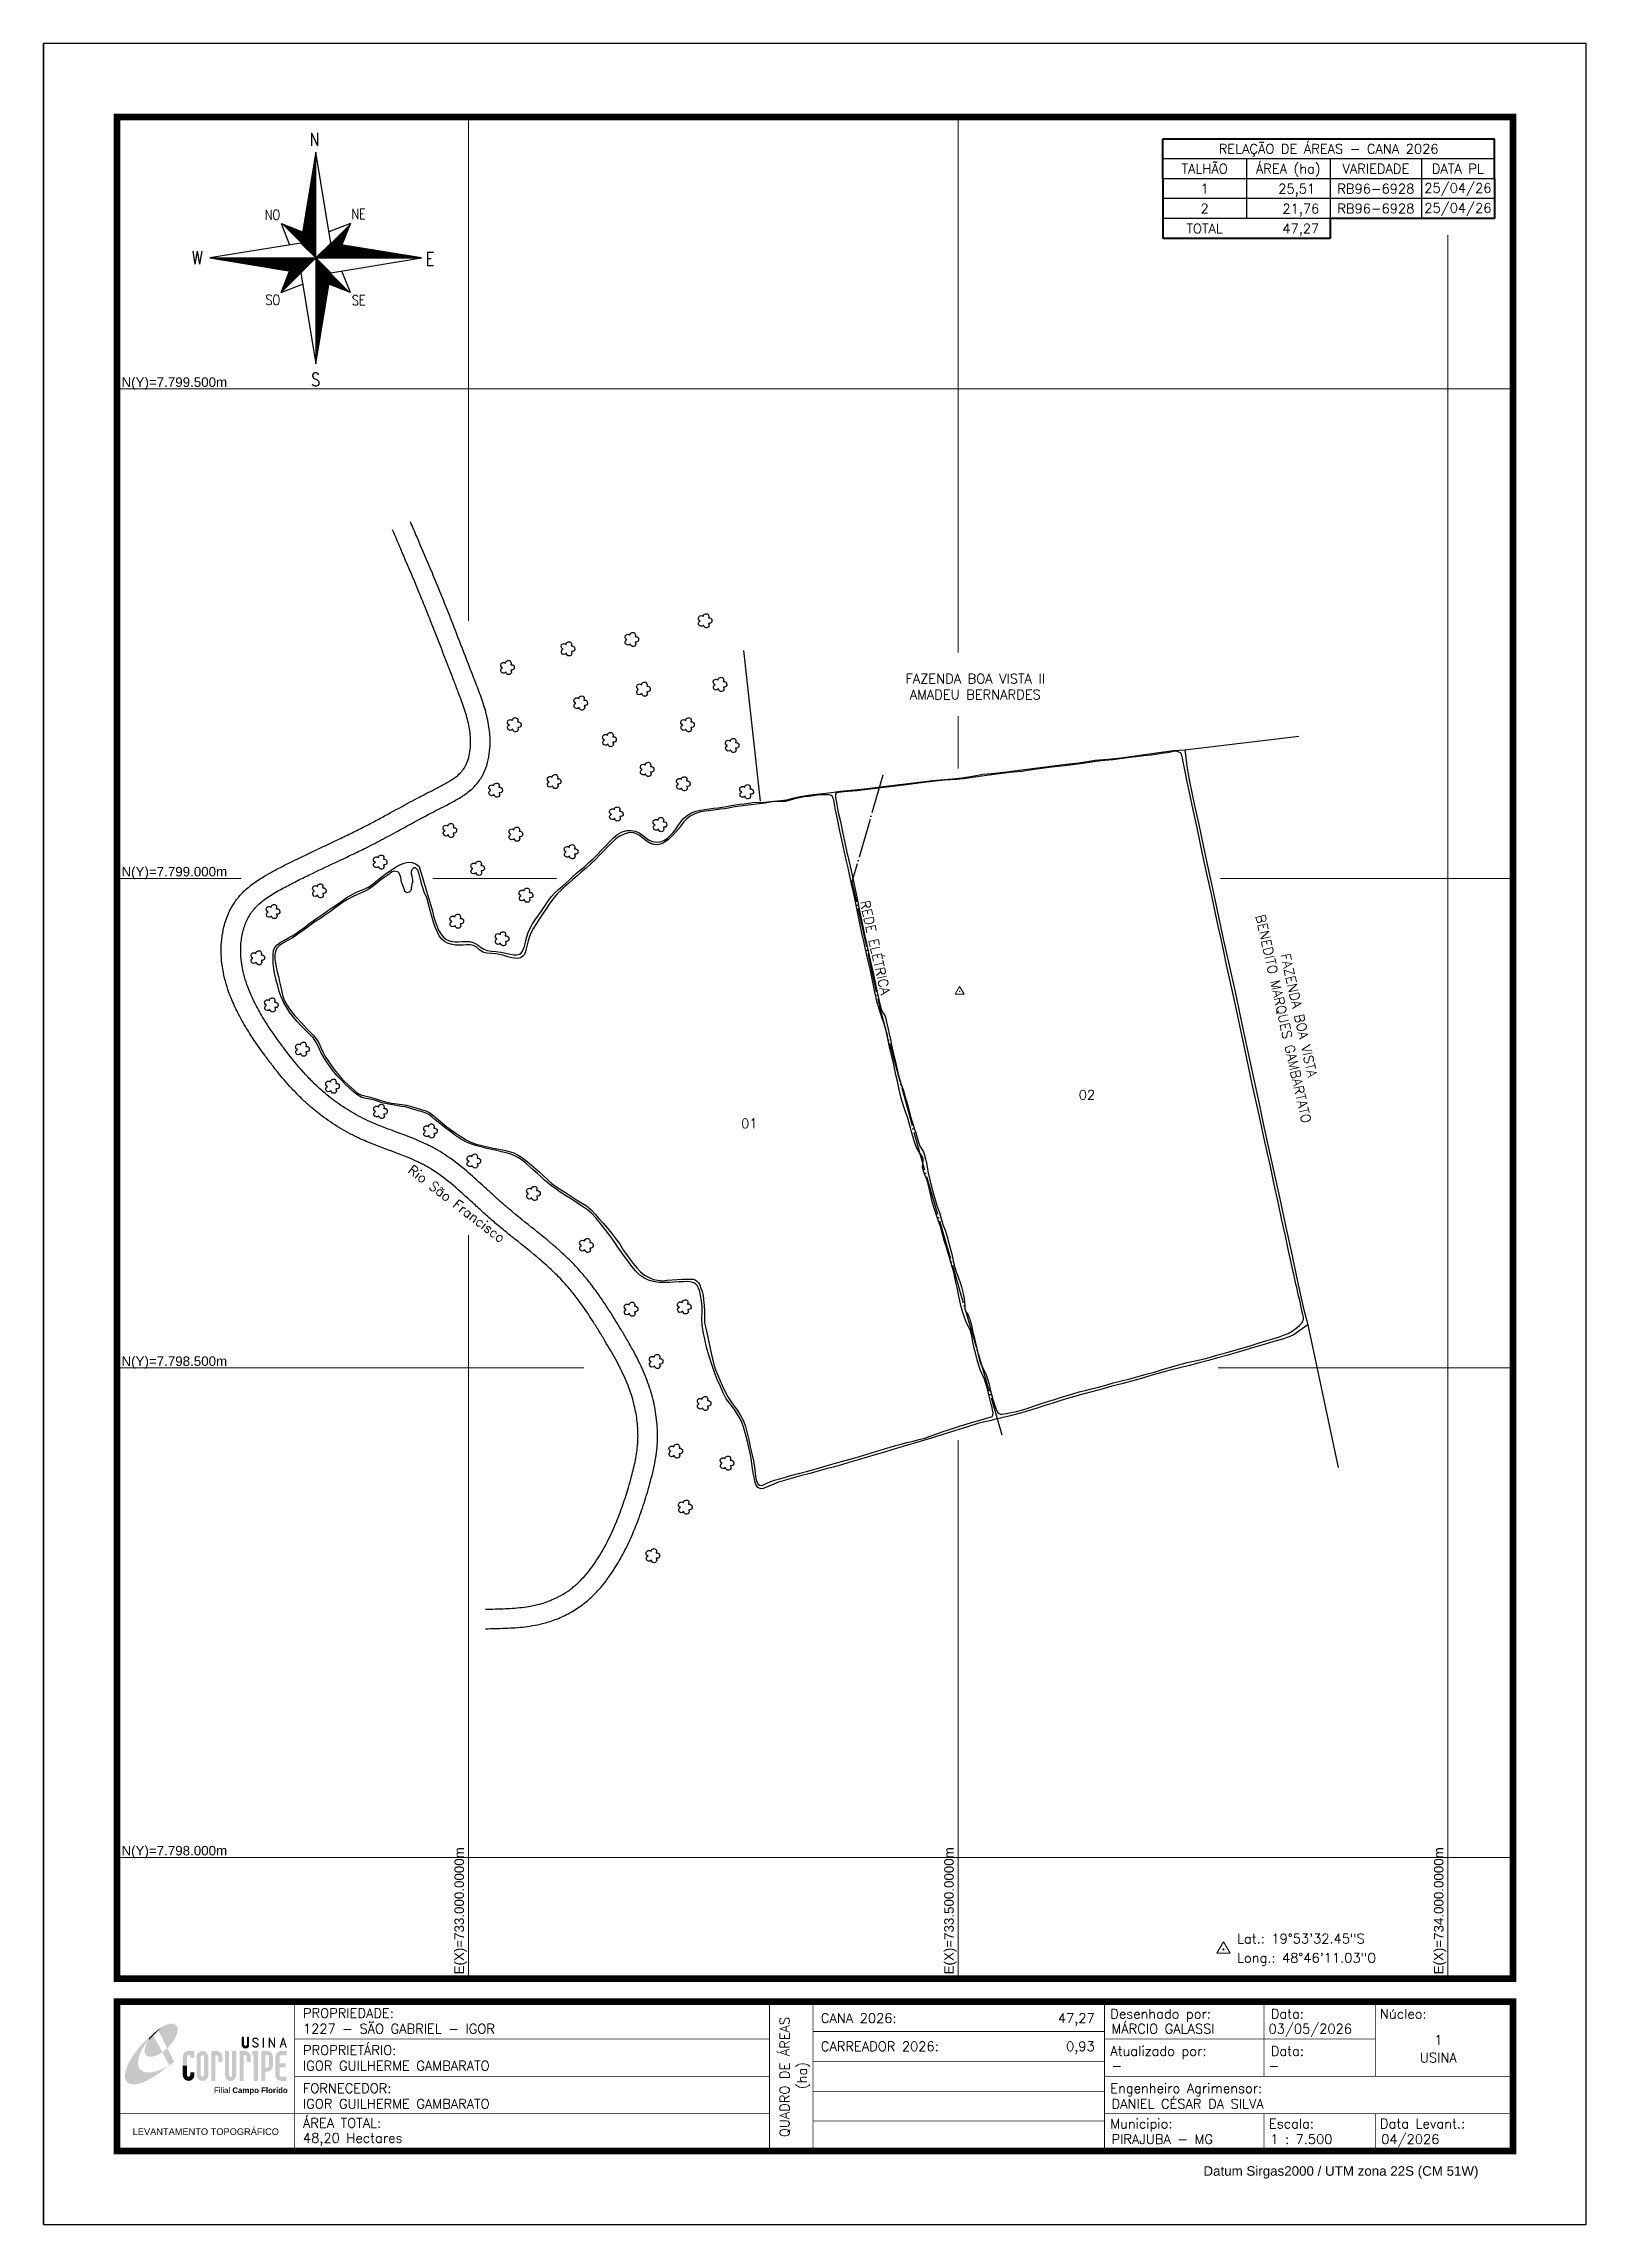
# Model space of a CAD drawing. Extents: x 732566 to 734141, y 7797625 to 7799853.
import ezdxf
from ezdxf.enums import TextEntityAlignment as Align

# ---------------------------------------------------------------- set-up
doc = ezdxf.new("R2010")
doc.units = 0
doc.header["$MEASUREMENT"] = 0
for name, pattern in [('CONTINUO', [0]), ('LIN0', [0]), ('TAPUME', [47, 40, -3.5, 0, -3.5])]:
    doc.linetypes.add(name, pattern=pattern)
for name, color, linetype, lineweight in [('0114001227', 1, 'Continuous', 25), ('0114001227002', 5, 'Continuous', 25), ('MALHA', 8, 'Continuous', 9), ('REDE_DE_LUZ', 6, 'Continuous', 25), ('TEXTO_DIVERSOS', 7, 'Continuous', 5)]:
    doc.layers.add(name, color=color, linetype=linetype, lineweight=lineweight)
for name, color, linetype in [('0114001227001', 5, 'Continuous'), ('MARGEM', 7, 'CONTINUO'), ('MATO', 3, 'Continuous'), ('QUADRO_DE_AREAS_CANA_2026', 7, 'Continuous'), ('RIO', 5, 'Continuous'), ('SETA_NORTE', 3, 'Continuous'), ('TEXTO', 7, 'Continuous'), ('TEXTO CONFRONTANTES', 7, 'Continuous'), ('TEXTO_NUN_TAL', 7, 'Continuous')]:
    doc.layers.add(name, color=color, linetype=linetype)
doc.styles.add('ARIAL', font='arial.ttf')
doc.styles.add('marcelo', font='arial.ttf')
doc.styles.add('ROMANS', font='romans', dxfattribs={"height": 0.2})
doc.styles.add('SIMPLEX', font='simplex', dxfattribs={"height": 0.2})
doc.styles.get("Standard").update_dxf_attribs({"font": 'arial.ttf'})

msp = doc.modelspace()

# ---------------------------------------------------------------- texts
at = {"layer": 'MALHA'}
for s, p in [('N(Y)=7.799.500m', (732753.7, 7799506.9)), ('N(Y)=7.799.000m', (732753.7, 7799006.9)), ('N(Y)=7.798.500m', (732753.7, 7798506.9)), ('N(Y)=7.798.000m', (732753.7, 7798006.9))]:
    msp.add_text(s, height=9.75, dxfattribs=at).set_placement(p, align=Align.MIDDLE_RIGHT)
for s, p in [('E(X)=733.000.0000m', (732990.6, 7798010.4)), ('E(X)=733.500.0000m', (733490.6, 7798010.4)), ('E(X)=734.000.0000m', (733990.6, 7798010.4))]:
    msp.add_text(s, height=9.75, rotation=90, dxfattribs=at).set_placement(p, align=Align.MIDDLE_RIGHT)
at = {"layer": 'MARGEM', "color": 7, "linetype": 'Continuous', "lineweight": 9}
for s, style, p in [('PROPRIEDADE:', 'SIMPLEX', (732831.1, 7797845.8)), ('Desenhado por:', 'SIMPLEX', (733655.3, 7797845.1)), ('Data:', 'SIMPLEX', (733819.2, 7797845.1)), ('Núcleo:', 'SIMPLEX', (733930.6, 7797845.1)), ('PROPRIETÁRIO:', 'SIMPLEX', (732831.1, 7797808)), ('Atualizado por:', 'SIMPLEX', (733655.3, 7797807.1)), ('Data:', 'SIMPLEX', (733819.2, 7797807.1)), ('FORNECEDOR:', 'SIMPLEX', (732831.1, 7797769.1)), ('Engenheiro Agrimensor:', 'SIMPLEX', (733655.3, 7797769.1)), ('ÁREA TOTAL:', 'SIMPLEX', (732831.1, 7797733.6)), ('Municipio:', 'SIMPLEX', (733655.3, 7797733)), ('Escala:', 'SIMPLEX', (733817.3, 7797733)), ('Data Levant.:', 'SIMPLEX', (733930.6, 7797733)), ('Datum Sirgas2000 / UTM zona 22S (CM 51W)', 'marcelo', (733750.4, 7797684.6))]:
    msp.add_text(s, height=9.75, dxfattribs=dict(at, style=style)).set_placement(p, align=Align.TOP_LEFT)
at = {"layer": 'MARGEM', "color": 7, "linetype": 'Continuous', "style": 'SIMPLEX'}
for s, p in [('1227 - SÃO GABRIEL - IGOR', (732831.1, 7797829.9)), ('CANA 2026:', (733359.8, 7797840.7)), ('MÁRCIO GALASSI', (733656.5, 7797829.9)), ('03/05/2026', (733816.8, 7797829.9)), ('CARREADOR 2026:', (733359.8, 7797811.9)), ('IGOR GUILHERME GAMBARATO', (732831.1, 7797792.1)), ('-', (733656.5, 7797792.1)), ('-', (733816.8, 7797792.1)), ('IGOR GUILHERME GAMBARATO', (732831.1, 7797753.2)), ('DANIEL CÉSAR DA SILVA', (733656.5, 7797753.2)), ('48,20 Hectares', (732831.1, 7797718.3)), ('PIRAJUBA - MG', (733656.5, 7797717.1)), ('1 : 7.500', (733818.6, 7797717.1)), ('04/2026', (733931.9, 7797717.1))]:
    msp.add_text(s, height=9.75, dxfattribs=at).set_placement(p, align=Align.TOP_LEFT)
for s, p in [('QUADRO DE ÁREAS', (733322.8, 7797775.7)), ('(ha)', (733340.6, 7797777.2))]:
    msp.add_text(s, height=9.75, rotation=90, dxfattribs=at).set_placement(p, align=Align.MIDDLE_CENTER)
for s, p in [('47,27', (733639.4, 7797840.7)), ('0,93', (733639.4, 7797811.9))]:
    msp.add_text(s, height=9.75, dxfattribs=at).set_placement(p, align=Align.TOP_RIGHT)
for s, p in [('1', (733990.2, 7797813.5)), ('USINA', (733990.2, 7797795.5))]:
    msp.add_text(s, height=9.75, dxfattribs=at).set_placement(p, align=Align.MIDDLE_CENTER)
at = {"layer": 'MARGEM', "color": 7, "linetype": 'ByBlock'}
msp.add_text('LEVANTAMENTO TOPOGRÁFICO', height=6.75, dxfattribs=at).set_placement((732731.9, 7797719.9), align=Align.MIDDLE_CENTER)
at = {"layer": 'QUADRO_DE_AREAS_CANA_2026', "linetype": 'Continuous', "style": 'SIMPLEX'}
for s, p in [('RELAÇÃO DE ÁREAS - CANA 2026', (733878.2, 7799745.2)), ('TALHÃO', (733751.6, 7799724.9)), ('ÁREA (ha)', (733837, 7799724.9)), ('VARIEDADE', (733926.4, 7799724.9)), ('DATA PL', (734010.2, 7799724.9)), ('1', (733751.6, 7799704.5)), ('RB96-6928', (733926.4, 7799704.5)), ('25/04/26', (734010.2, 7799705.2)), ('2', (733751.6, 7799684.2)), ('RB96-6928', (733926.4, 7799684.2)), ('25/04/26', (734010.2, 7799684.8)), ('TOTAL', (733751.6, 7799663.8))]:
    msp.add_text(s, height=9.75, dxfattribs=at).set_placement(p, align=Align.MIDDLE_CENTER)
for s, p in [('25,51', (733864.4, 7799699.6)), ('21,76', (733868.6, 7799679.2)), ('47,27', (733868.6, 7799658.9))]:
    msp.add_text(s, height=9.75, dxfattribs=at).set_placement(p, align=Align.RIGHT)
at = {"layer": 'SETA_NORTE', "color": 0, "lineweight": 30, "style": 'ROMANS', "width": 0.8}
for s, height, p in [('N ', 13.41, (732837.8, 7799748.3)), ('NO', 10.31, (732792.2, 7799672.7)), ('NE', 10.31, (732880.6, 7799673.5)), ('W', 13.4, (732717.6, 7799627.3)), ('E', 13.4, (732956.5, 7799626.1)), ('SO', 10.31, (732792.9, 7799585.8)), ('SE', 10.31, (732881.1, 7799585.4)), ('S', 13.4, (732839.5, 7799502.9))]:
    msp.add_text(s, height=height, dxfattribs=at).set_placement(p)
at = {"layer": 'TEXTO', "linetype": 'ByBlock', "style": 'SIMPLEX'}
for s, p in [('Lat.: 19°53\'32.45"S', (733784.7, 7797912.2, 328.4)), ('Long.: 48°46\'11.03"O', (733784.7, 7797892.5, 328.4))]:
    msp.add_text(s, height=9.75, dxfattribs=at).set_placement(p)
at = {"layer": 'TEXTO CONFRONTANTES', "linetype": 'Continuous', "insert": (733517.4, 7799195.9, -460.2), "char_height": 9.75, "width": 317.945, "attachment_point": 5, "style": 'SIMPLEX'}
msp.add_mtext('FAZENDA BOA VISTA II\\PAMADEU BERNARDES', dxfattribs=at)
at = {"layer": 'TEXTO CONFRONTANTES', "linetype": 'Continuous', "insert": (733839.5, 7798858.3, -460.2), "char_height": 9.75, "width": 317.945, "attachment_point": 5, "rotation": 282.5353, "style": 'SIMPLEX'}
msp.add_mtext('FAZENDA BOA VISTA\\PBENEDITO MARQUES GAMBARTATO', dxfattribs=at)
at = {"layer": 'TEXTO_DIVERSOS', "linetype": 'Continuous', "style": 'SIMPLEX'}
for s, rotation, p in [('REDE ELÉTRICA', 282.6208, (733399.8, 7798976.3, -460.2)), ('Rio São Francisco', 322.5137, (732937.5, 7798700.2, -460.2))]:
    msp.add_text(s, height=9.75, rotation=rotation, dxfattribs=at).set_placement(p)
at = {"layer": 'TEXTO_NUN_TAL', "linetype": 'Continuous', "style": 'SIMPLEX'}
for s, p in [('02', (733623.1, 7798774, 260.2)), ('01', (733278.4, 7798744.9, 260.2))]:
    msp.add_text(s, height=9.75, dxfattribs=at).set_placement(p)

# ---------------------------------------------------------------- blocks, each defined once
blk = doc.blocks.new('A$C78F83FB3')
at = {"layer": 'MARGEM'}
h = blk.add_hatch(color=20, dxfattribs=at)
edge = h.paths.add_edge_path()
edge.add_ellipse((19.49, 23.77), major_axis=(-6.68, -6.67), ratio=0.469426, start_angle=292.73277, end_angle=601.25787)
edge.add_ellipse((22.83, 22.05), major_axis=(12.64, 11.29), ratio=0.457614, start_angle=79.90686, end_angle=107.91393)
edge = h.paths.add_edge_path()
edge.add_ellipse((18.28, 18.7), major_axis=(13.95, 13.59), ratio=0.386848, start_angle=63.96117, end_angle=264.59932)
edge.add_ellipse((22.83, 22.05), major_axis=(12.64, 11.29), ratio=0.457614, start_angle=107.91393, end_angle=245.11815, ccw=False)
edge.add_ellipse((19.49, 23.77), major_axis=(-6.68, -6.67), ratio=0.469426, start_angle=241.25787, end_angle=292.73277, ccw=False)
for color, points in [(20, [(15.46, 26.12), (14.17, 24.81), (14.06, 24.24), (14.39, 23.97), (14.67, 24.54), (19.47, 29.32), (18.48, 28.66), (17.31, 27.78)]), (7, [(58.42, 24.9), (57.9, 24.9), (57.9, 21.73, -0.414214), (57.15, 20.98), (56.84, 20.98, -0.414214), (56.09, 21.73), (56.09, 24.9), (55.57, 24.9), (55.57, 21.73, 0.414214), (56.84, 20.46), (57.15, 20.46, 0.414214), (58.42, 21.73)]), (7, [(61.7, 24.9), (61.23, 24.9, 0.396318), (60.04, 23.78), (60.04, 23.72, 0.151912), (60.39, 22.97), (60.46, 22.92), (62.18, 22), (62.85, 21.83, 0.12407), (62.51, 22.42), (60.75, 23.36, -0.13192), (60.56, 23.77, -0.385578), (61.23, 24.37), (61.7, 24.37, -0.414214), (62.37, 23.7), (62.89, 23.7, 0.414214)]), (7, [(62.37, 23.7), (62.89, 23.7, 0.414214), (61.7, 24.9), (61.23, 24.9, 0.396318), (60.04, 23.78), (60.04, 23.72, 0.151912), (60.39, 22.97), (60.46, 22.92), (62.18, 22), (62.18, 22, -0.131921), (62.37, 21.59, -0.385578), (61.7, 20.98), (61.23, 20.98, -0.414214), (60.56, 21.65), (60.04, 21.65, 0.414214), (61.23, 20.46), (61.7, 20.46, 0.402546), (62.89, 21.61, 0.165292), (62.51, 22.42), (60.75, 23.36, -0.13192), (60.56, 23.77, -0.385578), (61.23, 24.37), (61.7, 24.37, -0.414214)]), (7, [(30.97, 12.46), (29.13, 12.46), (29.13, 8.21, 1), (34.29, 8.21), (34.29, 9.41), (32.45, 9.41), (32.45, 8.21, -1), (30.97, 8.21)])]:
    blk.add_hatch(color=color, dxfattribs=at).paths.add_polyline_path(points)
h = blk.add_hatch(color=7, dxfattribs=at)
h.paths.add_polyline_path([(65.24, 24.9), (64.72, 24.9), (64.72, 20.46), (65.24, 20.46)])
h.paths.add_polyline_path([(67.38, 20.46), (67.9, 20.46), (67.9, 23.74), (69.74, 20.46), (70.23, 20.46), (70.23, 24.9), (69.71, 24.9), (69.71, 21.58), (67.85, 24.9), (67.38, 24.9)])
h.paths.add_polyline_path([(72.17, 20.46), (72.72, 20.46), (73.14, 21.73), (74.49, 21.73), (74.9, 20.46), (75.45, 20.46), (74, 24.9), (73.62, 24.9)])
h.paths.add_polyline_path([(73.81, 23.8), (74.32, 22.25), (73.31, 22.25)], flags=16)
h = blk.add_hatch(color=7, dxfattribs=at)
h.paths.add_polyline_path([(31.71, 18.93, 0.414214), (29.13, 16.35), (29.13, 12.46), (30.97, 12.46), (30.97, 16.35, -0.414214), (31.71, 17.09), (32.45, 17.09), (32.45, 16.02), (34.29, 16.02), (34.29, 18.93)])
h.paths.add_polyline_path([(44.15, 17.09, -0.414214), (44.89, 16.35), (44.89, 14.1), (46.72, 14.1), (46.72, 16.17, 0.433937), (44.15, 18.93), (41.77, 18.93), (41.77, 12.46), (43.61, 12.46), (43.61, 17.09)])
h.paths.add_polyline_path([(43.61, 12.46), (41.77, 12.46), (41.77, 5.62), (43.61, 5.62)])
h.paths.add_polyline_path([(47.92, 12.46), (49.75, 12.46), (49.75, 18.93), (47.92, 18.93)])
h.paths.add_polyline_path([(52.91, 18.93), (51.08, 18.93), (51.08, 12.46), (52.91, 12.46)])
h.paths.add_polyline_path([(51.08, 8.12, -1), (49.75, 8.12), (49.75, 12.46), (47.92, 12.46), (47.92, 8.12, 1), (52.91, 8.12), (52.91, 12.46), (51.08, 12.46)])
h.paths.add_polyline_path([(54.41, 12.46), (56.25, 12.46), (56.25, 17.09), (56.79, 17.09, -0.414214), (57.53, 16.35), (57.53, 14.1), (59.36, 14.1), (59.36, 16.17, 0.433937), (56.79, 18.93), (54.41, 18.93)])
h.paths.add_polyline_path([(56.25, 12.46), (54.41, 12.46), (54.41, 5.62), (56.25, 5.62)])
h.paths.add_polyline_path([(60.73, 12.46), (62.58, 12.46), (62.58, 18.93), (60.02, 18.93), (60.02, 17.08), (60.73, 17.08)])
h.paths.add_polyline_path([(62.58, 12.46), (60.73, 12.46), (60.73, 5.62), (62.58, 5.62)])
h.paths.add_polyline_path([(64.06, 12.46), (65.82, 12.46), (65.82, 17.17), (66.66, 17.17, -0.450417), (67.48, 16.25), (67.48, 12.46), (69.24, 12.46, 0.002307), (69.24, 12.48, 0.005282), (69.23, 12.54, -0.000938), (69.23, 12.53), (69.23, 16.17, 0.433937), (66.66, 18.93), (64.06, 18.93)])
h.paths.add_polyline_path([(64.06, 5.62), (65.82, 5.62), (65.82, 9.77), (66.66, 9.77, 0.426056), (69.24, 12.46), (67.48, 12.46), (67.48, 12.45, -0.450417), (66.66, 11.53), (65.82, 11.53), (65.82, 12.46), (64.06, 12.46)])
h.paths.add_polyline_path([(70.37, 12.46), (74.87, 12.46), (74.87, 13.44), (72.21, 13.44), (72.21, 16.35, -0.414214), (72.95, 17.09), (75.38, 17.09), (75.38, 18.93), (72.95, 18.93, 0.414214), (70.37, 16.35)])
h.paths.add_polyline_path([(72.21, 11.62), (74.87, 11.62), (74.87, 12.46), (70.37, 12.46), (70.37, 8.21, 0.414214), (72.95, 5.62), (75.38, 5.62), (75.38, 7.47), (72.95, 7.47, -0.414214), (72.21, 8.21)])
h = blk.add_hatch(color=7, dxfattribs=at)
h.paths.add_polyline_path([(35.29, 16.35), (35.29, 8.21, 1), (40.46, 8.21, 0.016978), (40.45, 8.38), (40.45, 16.17, 0.433937), (37.88, 18.93), (37.87, 18.93, 0.41391)])
h.paths.add_polyline_path([(38.62, 16.35), (38.62, 8.21, -1), (37.13, 8.21), (37.13, 16.35, -1)], flags=16)
at = {"layer": 'MARGEM', "color": 7}
blk.add_lwpolyline([(58.42, 24.9), (57.9, 24.9), (57.9, 21.73, -0.414214), (57.15, 20.98), (56.84, 20.98, -0.414214), (56.09, 21.73), (56.09, 24.9), (55.57, 24.9), (55.57, 21.73, 0.414214), (56.84, 20.46), (57.15, 20.46, 0.414214), (58.42, 21.73), (58.42, 24.9)], format="xyb", close=True, dxfattribs=at)
at = {"layer": 'MARGEM', "color": 252, "insert": (43.05, 2.72), "char_height": 2.5, "width": 33.0271, "attachment_point": 1, "style": 'ARIAL'}
blk.add_mtext('Filial {\\fArial|b1|i0|c0|p34;Campo Florido}', dxfattribs=at)

# ---------------------------------------------------------------- hatches: boundary and pattern name
at = {"layer": 'SETA_NORTE', "linetype": 'Continuous'}
h = msp.add_hatch(dxfattribs=at)
h.set_pattern_fill('ANSI31', color=256, scale=0.20625, angle=270, style=0)
h.set_pattern_definition([(315, (408938.6345, 7820312.64846), (0.4630444562, 0.4630444562), [])])
h.paths.add_polyline_path([(732828.8, 7799649), (732830.7, 7799660.3), (732808.7, 7799669.1)])
h = msp.add_hatch(dxfattribs=at)
h.set_pattern_fill('ANSI31', color=256, scale=0.20625, angle=180, style=0)
h.set_pattern_definition([(225, (753523.047, 8123539.2179), (0.4630444562, -0.4630444562), [])])
h.paths.add_polyline_path([(732859.4, 7799649), (732870.7, 7799647.2), (732879.5, 7799669.1)])
h = msp.add_hatch(dxfattribs=at)
h.set_pattern_fill('ANSI31', color=256, scale=0.20625, style=0)
h.set_pattern_definition([(45, (712165.20397, 7475728.23594), (-0.4630444562, 0.4630444562), [])])
h.paths.add_polyline_path([(732828.8, 7799618.4), (732817.5, 7799620.3), (732808.7, 7799598.3)])
h = msp.add_hatch(dxfattribs=at)
h.set_pattern_fill('ANSI31', color=256, scale=0.20625, angle=90, style=0)
h.set_pattern_definition([(135, (1056749.6165, 7778954.8054), (-0.4630444562, -0.4630444562), [])])
h.paths.add_polyline_path([(732859.4, 7799618.4), (732857.6, 7799607.1), (732879.5, 7799598.3)])

# ---------------------------------------------------------------- linework, layer by layer
at = {"layer": '0114001227', "linetype": 'CONTINUO', "flags": 128}
msp.add_lwpolyline([(733856.9, 7798544.1), (733842.1, 7798533.6), (733836.8, 7798531.3), (733831.2, 7798529.5), (733824.8, 7798527.6), (733817.8, 7798525.6), (733809.9, 7798523.3), (733801.5, 7798520.8), (733792.7, 7798518.1), (733783.6, 7798515.5), (733774.2, 7798512.8), (733764.8, 7798510.3), (733755.5, 7798507.5), (733745.9, 7798505.1), (733736.1, 7798502.6), (733726.2, 7798500.1), (733716.3, 7798497.7), (733706.5, 7798494.9), (733696.8, 7798492.1), (733687, 7798489.3), (733677.1, 7798486.6), (733667.1, 7798483.9), (733656.9, 7798481.2), (733646.6, 7798478.4), (733636.6, 7798475.7), (733627.4, 7798473.1), (733618.7, 7798470.7), (733610.3, 7798468.3), (733602.7, 7798466.1), (733595.5, 7798463.8), (733588.5, 7798461.5), (733581.8, 7798459.3), (733575, 7798457.2), (733568.5, 7798455.1), (733562.4, 7798453.4), (733553.2, 7798451), (733544.6, 7798448.9), (733537.2, 7798447.2), (733532.2, 7798446.1), (733532.2, 7798446.1), (733528.6, 7798445.3), (733520.1, 7798443.1), (733509.4, 7798439.8), (733496.4, 7798435.6), (733488.8, 7798433.2), (733472.4, 7798428.1), (733455.5, 7798423.1), (733447, 7798420.7), (733439.2, 7798418.4), (733432.2, 7798416.2), (733424.9, 7798414), (733416.4, 7798411.5), (733407.2, 7798408.8), (733397.9, 7798406), (733388.5, 7798403.3), (733379.7, 7798400.8), (733372.4, 7798398.7), (733365.1, 7798396.8), (733356.9, 7798394.5), (733348.5, 7798392.1), (733340.2, 7798390), (733331.9, 7798387.7), (733323.6, 7798385.3), (733316.7, 7798383.2), (733311.8, 7798381.4), (733307.4, 7798379.6), (733303.7, 7798377.9), (733301, 7798376.7), (733298.4, 7798376.6), (733295.6, 7798378), (733293.5, 7798380.8), (733292.3, 7798384.3), (733291.7, 7798388.4), (733290.8, 7798392.8), (733290.1, 7798397.4), (733289.4, 7798402.2), (733288.6, 7798407.4), (733287.5, 7798412.9), (733286.2, 7798418.6), (733284.8, 7798424.8), (733283.2, 7798431.4), (733281.3, 7798438.5), (733278.7, 7798445.6), (733275.2, 7798452), (733271.4, 7798457.7), (733267.1, 7798463.2), (733263.3, 7798468.5), (733260.1, 7798474.5), (733257.2, 7798481), (733254.1, 7798488.2), (733251, 7798496.2), (733248.2, 7798504.5), (733245.5, 7798513), (733243.1, 7798521.2), (733241.3, 7798529.4), (733239.6, 7798537), (733238.5, 7798544.1), (733238.4, 7798550.7), (733238.6, 7798556.8), (733238.5, 7798562.7), (733238, 7798568.6), (733237.1, 7798573.8), (733236.1, 7798578.2), (733234.9, 7798581.6), (733233.6, 7798584.1), (733232.2, 7798585.7), (733230.2, 7798587), (733227.7, 7798587.5), (733224.1, 7798588.1), (733219.7, 7798588), (733214.8, 7798587.9), (733209.9, 7798587.7), (733204.9, 7798587.4), (733199.7, 7798587.2), (733194.3, 7798587.3), (733188.9, 7798588.2), (733183.7, 7798589.7), (733179.1, 7798592), (733174.9, 7798594.9), (733170.8, 7798598.8), (733167, 7798603.7), (733163.2, 7798608.9), (733159.4, 7798613.8), (733156.1, 7798618.5), (733152.7, 7798623.5), (733148.9, 7798629.1), (733144.4, 7798635.3), (733139.6, 7798641.5), (733134.8, 7798647.5), (733130.1, 7798653.3), (733125.6, 7798658.2), (733121.6, 7798661.6), (733117.5, 7798664.3), (733113.9, 7798666.6), (733110.3, 7798668.9), (733106.9, 7798671.2), (733103.5, 7798673.3), (733100.1, 7798675.5), (733096.5, 7798677.9), (733092.8, 7798680.3), (733089.1, 7798683), (733085.2, 7798685.7), (733081.4, 7798688.7), (733077.8, 7798691.9), (733074.2, 7798695.1), (733070.4, 7798698.5), (733066.5, 7798702), (733062.5, 7798705.7), (733058.7, 7798709.1), (733054.9, 7798712.1), (733051.2, 7798714.5), (733047.4, 7798716.5), (733043.4, 7798718.3), (733038.7, 7798719.6), (733033.8, 7798720.8), (733028.9, 7798721.9), (733018.9, 7798724), (733013.9, 7798725.4), (733008.5, 7798726.9), (733003, 7798728.7), (732997.4, 7798730.9), (732992, 7798733.9), (732986.9, 7798737.5), (732982.1, 7798741), (732977.6, 7798744.3), (732973.4, 7798747.5), (732969.5, 7798750.6), (732965.8, 7798753.6), (732962.6, 7798756.5), (732959.6, 7798759), (732956, 7798760.5), (732951.7, 7798761.8), (732946.8, 7798763.2), (732941.3, 7798764.9), (732935.8, 7798766.6), (732931.8, 7798767), (732911.6, 7798770.8), (732907.2, 7798772.5), (732903, 7798773.8), (732899.2, 7798774.6), (732895.3, 7798775.3), (732891.2, 7798776.3), (732887, 7798778.5), (732883, 7798781.6), (732878.9, 7798785.3), (732874.5, 7798789.4), (732870.1, 7798794.1), (732865.6, 7798798.7), (732861.3, 7798804), (732857.2, 7798809.9), (732853, 7798816), (732849.3, 7798822.5), (732846.9, 7798827.9), (732844.7, 7798832.5), (732841.7, 7798836.8), (732837.8, 7798841), (732833.5, 7798845.2), (732829.3, 7798849.5), (732825.1, 7798854), (732821.2, 7798858.6), (732817.4, 7798863.4), (732814.2, 7798868.5), (732811.3, 7798873.7), (732808.8, 7798879), (732806.9, 7798884.6), (732805.4, 7798890.4), (732803.9, 7798896.2), (732802.5, 7798901.9), (732801.5, 7798907.6), (732800.8, 7798913), (732800.5, 7798917.8), (732800.5, 7798922.2), (732801.1, 7798926.2), (732802.5, 7798929.4), (732804.7, 7798932.1), (732807.7, 7798934.4), (732811.5, 7798936.5), (732815.8, 7798939), (732820, 7798941.5), (732824.5, 7798943.9), (732828.7, 7798947), (732833, 7798950.3), (732837.1, 7798953.6), (732841.5, 7798956.7), (732846.3, 7798960), (732851.3, 7798963.5), (732856.4, 7798967.1), (732861.5, 7798970.5), (732866.2, 7798973.7), (732870.7, 7798976.8), (732875.3, 7798980.1), (732880.6, 7798983.3), (732886.5, 7798986.3), (732892.7, 7798988.7), (732898, 7798991.2), (732902.6, 7798994.5), (732907.1, 7798998.1), (732911.8, 7799001.8), (732916.5, 7799005.3), (732921.1, 7799008.5), (732925.5, 7799011.4), (732929.9, 7799014), (732934.3, 7799015.7), (732938.5, 7799016.5), (732942.6, 7799016.2), (732946.5, 7799014.7), (732949.7, 7799012.3), (732963.3, 7798966.5), (732964.5, 7798961.4), (732965.9, 7798956.3), (732967.6, 7798951.5), (732969.6, 7798947.2), (732971.8, 7798943.5), (732974.2, 7798940.3), (732976.8, 7798937.9), (732979.8, 7798936.4), (732983, 7798935.5), (732986.4, 7798935.1), (732989.9, 7798935.2), (732993.5, 7798935.6), (732997.2, 7798935.7), (733001, 7798935.5), (733004.9, 7798934.5), (733008.8, 7798932.5), (733012.3, 7798929.8), (733015.6, 7798927.6), (733019.2, 7798926.4), (733023.4, 7798925.6), (733028.1, 7798925.4), (733033.2, 7798924.6), (733038.1, 7798923.6), (733042.5, 7798922.6), (733046.3, 7798921.9), (733049.5, 7798921.8), (733052, 7798922.5), (733054, 7798923.8), (733055.3, 7798925.6), (733056.3, 7798927.9), (733057.1, 7798930.3), (733058, 7798933.1), (733058.7, 7798936.4), (733059.5, 7798940.4), (733061, 7798944.8), (733063, 7798949.3), (733065.5, 7798953.7), (733068.1, 7798957.8), (733071, 7798961.5), (733073.6, 7798965.3), (733076.2, 7798969.3), (733078.9, 7798973.3), (733081.6, 7798977.5), (733084.8, 7798981.6), (733088.3, 7798985.3), (733092, 7798988.8), (733095.9, 7798991.9), (733099.5, 7798995.1), (733103.1, 7798998.5), (733106.7, 7799001.9), (733110.4, 7799005.3), (733114.5, 7799008.7), (733118.9, 7799012.1), (733123, 7799016.1), (733127.3, 7799020.1), (733131.7, 7799024.4), (733136, 7799028.8), (733140.2, 7799033.2), (733144.2, 7799037.4), (733148.1, 7799041.4), (733152.3, 7799045), (733157, 7799047.6), (733161.8, 7799048.8), (733166.2, 7799048.9), (733170.5, 7799048.1), (733174.4, 7799046.4), (733177.6, 7799044), (733180.8, 7799041.7), (733184, 7799039.4), (733187.7, 7799037.8), (733191.8, 7799037), (733195.8, 7799037.2), (733199.4, 7799038.6), (733202.8, 7799040.8), (733206, 7799043.7), (733208.9, 7799047), (733211.7, 7799050.4), (733214.3, 7799054.1), (733216.9, 7799057.9), (733219.9, 7799061.6), (733223.6, 7799064.6), (733227.7, 7799067), (733232.2, 7799068.6), (733236.8, 7799069.7), (733241.3, 7799070.5), (733245.9, 7799071.2), (733250.3, 7799071.8), (733254.9, 7799072.1), (733259.1, 7799072.7), (733263.5, 7799073.6), (733268.1, 7799074.3), (733273, 7799075.2), (733277.6, 7799075.7), (733281.6, 7799076.2), (733285.8, 7799076.8), (733290.5, 7799077.4), (733295.5, 7799077.8), (733299.1, 7799077.6), (733308.3, 7799078.6), (733318.9, 7799079.5), (733325.1, 7799080.3), (733331.2, 7799081.8), (733338.6, 7799083.5), (733344.9, 7799084.7), (733352, 7799085.7), (733358.3, 7799086.3), (733370.6, 7799087.6), (733379.4, 7799089), (733394.5, 7799090.4), (733407.2, 7799091.9), (733423.4, 7799094), (733448.7, 7799097.1), (733473.9, 7799100.1), (733494.2, 7799101.8), (733504.2, 7799102.7), (733514.8, 7799104.5), (733525.2, 7799106.3), (733534, 7799107.2), (733549.3, 7799109), (733565, 7799110.9), (733589, 7799114.1), (733607.3, 7799116.3), (733623.2, 7799118.1), (733639.9, 7799120.6), (733653.1, 7799121.9), (733666, 7799123.3), (733683.2, 7799125.6), (733702.5, 7799128.1), (733719.6, 7799130.5), (733731.4, 7799131.3), (733733.5, 7799114.6), (733736.2, 7799098.9), (733741, 7799075.7), (733745.6, 7799055.1), (733750, 7799033.7), (733755.7, 7799008.2), (733759.6, 7798989.8), (733765.8, 7798960.6), (733770.7, 7798938.3), (733776.3, 7798912.7), (733782.7, 7798884.3), (733788.6, 7798856.1), (733794.7, 7798827.7), (733801.2, 7798797.6), (733806.4, 7798774.5), (733811.8, 7798747.8), (733816.9, 7798724.7), (733823, 7798697.2), (733828.3, 7798672.7), (733834.5, 7798643.6), (733839.8, 7798619.2), (733846.5, 7798588.4), (733852.2, 7798562)], close=True, dxfattribs=at)
at = {"layer": '0114001227001'}
msp.add_lwpolyline([(733424.7, 7798417.2), (733430.7, 7798419), (733436.2, 7798420.6), (733441.8, 7798422.1), (733447.7, 7798423.7), (733453.9, 7798425.2), (733460.2, 7798426.8), (733466.1, 7798428.4), (733471.5, 7798430.3), (733477.3, 7798432.4), (733483.5, 7798434.7), (733490, 7798436.8), (733496.3, 7798438.9), (733502.4, 7798440.8), (733508, 7798442.5), (733513.7, 7798444.3), (733519.9, 7798446.1), (733525.8, 7798447.8), (733530, 7798448.9), (733532.8, 7798449.8), (733534.8, 7798450.4), (733535.4, 7798451.9), (733535.6, 7798454.2), (733535.1, 7798456.7), (733534.6, 7798459.6), (733533.8, 7798463.1), (733532.7, 7798466.9), (733531.7, 7798471.2), (733530.7, 7798475.5), (733529.6, 7798479.7), (733528.4, 7798484), (733526.9, 7798488.4), (733524.9, 7798492.8), (733522.8, 7798497.4), (733521, 7798502.5), (733519.5, 7798508.1), (733518.1, 7798514), (733516.5, 7798520.2), (733515.1, 7798526.5), (733513.9, 7798532.4), (733512.5, 7798537.8), (733510.5, 7798542.4), (733508.3, 7798546.8), (733506.3, 7798551.4), (733504.7, 7798556.7), (733503.2, 7798562.3), (733501.7, 7798568.5), (733500.4, 7798575.1), (733498.9, 7798582), (733497.4, 7798589.1), (733495.8, 7798596.3), (733493.8, 7798603.4), (733492, 7798610.4), (733489.8, 7798617.3), (733487.6, 7798624.1), (733485.5, 7798631.1), (733483.6, 7798637.9), (733481.9, 7798644.6), (733479.6, 7798650.9), (733477.5, 7798657.1), (733475.4, 7798663.3), (733473.6, 7798669.7), (733472.1, 7798676.2), (733470.8, 7798682.3), (733469.4, 7798687.9), (733467.9, 7798692.5), (733466.3, 7798696.6), (733464.7, 7798700.8), (733463.7, 7798704.6), (733463.8, 7798708.3), (733464.2, 7798711.6), (733464.1, 7798714.2), (733463.3, 7798715.9), (733462.4, 7798717.4), (733460.9, 7798719.4), (733459.3, 7798721.9), (733457.6, 7798725), (733456, 7798728.8), (733454.8, 7798732.9), (733453.7, 7798736.8), (733452.4, 7798741), (733451.3, 7798745.3), (733450, 7798750), (733448.5, 7798755.2), (733446.4, 7798760.7), (733444.4, 7798766.7), (733442.5, 7798773), (733440.8, 7798779.5), (733439.3, 7798786.1), (733437.9, 7798792.8), (733436.4, 7798799.5), (733434.9, 7798806.2), (733433.5, 7798812.9), (733432, 7798819.6), (733430.4, 7798826.4), (733429, 7798833), (733427.6, 7798839.5), (733426, 7798845.6), (733424.3, 7798851.5), (733422.4, 7798857), (733420.6, 7798862.3), (733419, 7798867.7), (733417.4, 7798873.4), (733416, 7798879.4), (733414.6, 7798885.6), (733413.3, 7798892.2), (733411.8, 7798899), (733410.5, 7798905.8), (733408.9, 7798912.8), (733407.2, 7798920), (733405.4, 7798927.6), (733403.6, 7798935.7), (733401.8, 7798944), (733400.1, 7798952.3), (733398.4, 7798960.7), (733396.7, 7798969.2), (733394.8, 7798977.6), (733393, 7798986), (733391, 7798994.3), (733389.3, 7799002.6), (733387.6, 7799010.8), (733385.8, 7799018.9), (733384, 7799026.9), (733382.4, 7799034.7), (733380.7, 7799042.4), (733378.9, 7799049.9), (733377.4, 7799057.2), (733376, 7799064), (733374.8, 7799070.1), (733373.8, 7799075.5), (733372.9, 7799079.9), (733372.2, 7799082.5), (733371.3, 7799084.2), (733369.8, 7799085), (733367.5, 7799085.4), (733364.3, 7799085.4), (733360.7, 7799085.2), (733356.5, 7799084.9), (733352, 7799084.5), (733347.4, 7799083.8), (733342.7, 7799083.2), (733338, 7799082.3), (733333.3, 7799081.2), (733328.6, 7799079.8), (733323.8, 7799078.6), (733318.7, 7799078.4), (733313.5, 7799078.4), (733308.2, 7799077.8), (733302.8, 7799076.9), (733297.1, 7799076.3), (733291.3, 7799075.6), (733285.2, 7799074.8), (733280.1, 7799074), (733275, 7799073.3), (733269.8, 7799072.6), (733265.6, 7799071.9), (733261.5, 7799071.2), (733257.2, 7799070.6), (733252.6, 7799070), (733247.7, 7799069.4), (733242.5, 7799068.8), (733237.1, 7799068), (733231.8, 7799066.3), (733226.5, 7799063.6), (733222.5, 7799060.5), (733219.8, 7799057.7), (733217.5, 7799054.6), (733215, 7799051.4), (733212.4, 7799048.3), (733209.8, 7799045.2), (733207.1, 7799042.4), (733204.2, 7799039.6), (733200.8, 7799037.3), (733197.3, 7799035.3), (733193.5, 7799034.3), (733189.4, 7799034.5), (733185.2, 7799035.9), (733181.5, 7799038.3), (733178.1, 7799041.1), (733174.6, 7799043.8), (733171, 7799045.8), (733167.3, 7799046.8), (733163.2, 7799046.6), (733158.9, 7799045.3), (733154.5, 7799043.2), (733150.6, 7799040.3), (733146.7, 7799036.7), (733142.6, 7799032.8), (733138.6, 7799028.5), (733134.2, 7799024), (733129.7, 7799019.4), (733125, 7799014.9), (733120.3, 7799010.6), (733115.5, 7799006.7), (733110.9, 7799002.7), (733106.6, 7798998.9), (733102.5, 7798995.3), (733098.5, 7798991.6), (733094.6, 7798988), (733091, 7798984.5), (733087.8, 7798980.9), (733085, 7798977.4), (733082.5, 7798973.8), (733079.7, 7798969.4), (733076.3, 7798964.4), (733072.8, 7798959.3), (733069.4, 7798954.1), (733066.3, 7798949.1), (733063.9, 7798944.8), (733062.5, 7798940.5), (733061, 7798936.2), (733059.9, 7798932), (733059, 7798928.1), (733058.3, 7798924.9), (733057.4, 7798922.4), (733055.7, 7798920.4), (733053.3, 7798918.9), (733050.5, 7798918.3), (733047.5, 7798918.4), (733044.2, 7798918.9), (733040.4, 7798919.8), (733036.3, 7798921.1), (733032, 7798922.2), (733027.5, 7798923.1), (733023.1, 7798923.4), (733018.9, 7798923.6), (733014.7, 7798924.7), (733011.3, 7798927.2), (733008.3, 7798929.8), (733005.2, 7798931.5), (733001.7, 7798932), (732998, 7798932), (732994.6, 7798931.8), (732990.9, 7798931.7), (732986.6, 7798931.9), (732982.2, 7798932.8), (732978.7, 7798934), (732975.5, 7798935.7), (732972.8, 7798937.9), (732970.3, 7798941.5), (732968.2, 7798945.6), (732966.2, 7798950.1), (732964.3, 7798955.3), (732962.5, 7798961), (732960.9, 7798967.2), (732959.3, 7798973.7), (732957.4, 7798980), (732954.8, 7798985.9), (732952.8, 7798992.3), (732951.1, 7798998.8), (732949.7, 7799004.4), (732948.2, 7799008.3), (732946.1, 7799010.8), (732945.2, 7799010.9), (732944.7, 7799010.7), (732943.5, 7799010), (732942.3, 7799008.7), (732941.6, 7799006.8), (732941.7, 7799004.7), (732942.2, 7799002.4), (732942.7, 7799000.2), (732942.9, 7798998.1), (732942.9, 7798995.9), (732942.3, 7798994), (732941.8, 7798992), (732941.7, 7798990.2), (732941.6, 7798988.7), (732941.1, 7798987.5), (732940.2, 7798986.7), (732939.4, 7798986.1), (732938.3, 7798985.6), (732937.1, 7798985.3), (732936, 7798986.1), (732935.3, 7798986.7), (732934.8, 7798987.7), (732934.6, 7798988.5), (732934.2, 7798989.9), (732933.6, 7798991.2), (732933, 7798992.8), (732932.4, 7798994.3), (732931.8, 7798996.1), (732931.3, 7798998.3), (732930.9, 7799000.8), (732930.4, 7799003.1), (732929.4, 7799005.3), (732927.9, 7799006.6), (732926, 7799007.2), (732924.1, 7799007.4), (732922.3, 7799006.8), (732920.6, 7799005.8), (732919, 7799004.4), (732917, 7799003), (732914.1, 7799001), (732910.3, 7798998.2), (732906.1, 7798994.7), (732901.8, 7798991.3), (732897.3, 7798988.2), (732892.2, 7798985.8), (732886.8, 7798983.7), (732881.5, 7798981.3), (732876.5, 7798978.4), (732871.5, 7798975.5), (732867.3, 7798972.4), (732863.5, 7798969.5), (732859.1, 7798966.3), (732854.2, 7798962.9), (732849.3, 7798959.4), (732844.3, 7798956.2), (732839.4, 7798952.9), (732834.9, 7798949.4), (732830.4, 7798946), (732826, 7798942.9), (732821.2, 7798939.8), (732816.1, 7798936.9), (732811.2, 7798934.1), (732807.2, 7798931.5), (732804.5, 7798928.6), (732803, 7798925.2), (732802.2, 7798921.8), (732802.4, 7798917.9), (732803, 7798913.6), (732803.9, 7798909.2), (732804.9, 7798904.7), (732806, 7798899.7), (732807.2, 7798894.3), (732808.4, 7798889), (732809.5, 7798884), (732810.7, 7798879.3), (732812.3, 7798875), (732814.5, 7798870.9), (732817, 7798867), (732819.8, 7798863.2), (732822.9, 7798859.6), (732826.2, 7798856.1), (732829.4, 7798852.7), (732832.5, 7798849.2), (732835.5, 7798846.1), (732838.4, 7798843.1), (732841.5, 7798839.8), (732844.7, 7798836.2), (732847.4, 7798832), (732849.4, 7798827.3), (732851.4, 7798822.7), (732853.9, 7798818.2), (732856.7, 7798813.7), (732859.9, 7798809.2), (732863, 7798804.7), (732866.3, 7798800.6), (732869.7, 7798796.6), (732873.3, 7798792.9), (732876.9, 7798789.4), (732880.4, 7798786.3), (732883.8, 7798783.5), (732886.9, 7798780.6), (732890.3, 7798778.8), (732894.1, 7798777.9), (732898.3, 7798776.9), (732903.5, 7798775.5), (732909.4, 7798773.5), (732915.5, 7798771.7), (732921.4, 7798770.5), (732926.8, 7798769.9), (732936.7, 7798768.5), (732941.5, 7798767), (732946.4, 7798765.5), (732951.7, 7798763.9), (732956.6, 7798762.6), (732961.4, 7798760.1), (732965.4, 7798756.9), (732969.3, 7798753.4), (732973.5, 7798749.9), (732977.9, 7798746.4), (732982.6, 7798743), (732987.3, 7798739.8), (732992.1, 7798736.5), (732997, 7798733.3), (733002.3, 7798730.6), (733007.9, 7798728.6), (733013.6, 7798727.2), (733019.4, 7798725.9), (733025.3, 7798724.6), (733031.1, 7798723.4), (733036.6, 7798722.3), (733041.6, 7798721.1), (733046.2, 7798719.6), (733050.2, 7798717.5), (733054.2, 7798715.2), (733058.3, 7798712.2), (733062.5, 7798708.7), (733066.9, 7798704.9), (733071.5, 7798701), (733076, 7798696.9), (733080.6, 7798692.5), (733085.3, 7798688.2), (733090.3, 7798684.6), (733095.6, 7798681.2), (733101, 7798677.9), (733106.4, 7798674.5), (733111.5, 7798671.1), (733120.7, 7798665.5), (733125.1, 7798661.7), (733129.4, 7798657.2), (733133.5, 7798652.3), (733137.7, 7798647.7), (733142, 7798642.9), (733146.2, 7798637.6), (733150.3, 7798632.2), (733154.1, 7798627), (733158.4, 7798619.9), (733162.6, 7798614.2), (733165, 7798610.9), (733168.3, 7798606.6), (733171.8, 7798602.1), (733175.7, 7798598.1), (733179.9, 7798594.7), (733184.4, 7798592.3), (733189, 7798590.4), (733193.5, 7798589.5), (733198.2, 7798589.1), (733202.9, 7798589.5), (733207.9, 7798590), (733213.2, 7798590.4), (733218.3, 7798590.7), (733223, 7798590.8), (733226.7, 7798590.8), (733229.4, 7798590.5), (733231.6, 7798589.8), (733233.3, 7798588.7), (733234.8, 7798586.9), (733236.1, 7798584.7), (733237.2, 7798581.6), (733238.5, 7798577.9), (733239.5, 7798574.1), (733240.1, 7798569.4), (733240.6, 7798563.9), (733240.9, 7798557.9), (733240.9, 7798551.8), (733241.1, 7798546.2), (733242.3, 7798540.5), (733243.7, 7798534.3), (733245, 7798527.9), (733246.4, 7798521.5), (733247.7, 7798515.2), (733249.1, 7798509.3), (733250.5, 7798503.5), (733252.4, 7798498), (733254.5, 7798492.5), (733256.9, 7798486.9), (733259.3, 7798481.3), (733262, 7798475.6), (733264.9, 7798470.3), (733268.1, 7798465.5), (733271.4, 7798461), (733274.8, 7798456.4), (733277.9, 7798451.5), (733280.8, 7798446.1), (733282.9, 7798440.1), (733284.6, 7798433.5), (733286.2, 7798426.7), (733287.7, 7798419.5), (733289.4, 7798412.3), (733290.9, 7798405.2), (733292, 7798398.5), (733292.8, 7798392.4), (733293.6, 7798387.1), (733294.6, 7798383.5), (733295.8, 7798381.3), (733297.3, 7798380.3), (733298.8, 7798380), (733300.6, 7798380.3), (733302.6, 7798381.2), (733305.4, 7798382.5), (733308.8, 7798383.9), (733312.6, 7798385.2), (733316.7, 7798386.5), (733321.2, 7798387.7), (733329.3, 7798390), (733337, 7798392), (733345.2, 7798394.3), (733354.9, 7798397), (733365.3, 7798399.9), (733374.8, 7798402.6), (733384.6, 7798405.4), (733395.7, 7798408.6), (733407.1, 7798411.9), (733424.7, 7798417.2)], close=True, dxfattribs=at)
at = {"layer": '0114001227002'}
msp.add_lwpolyline([(733584.1, 7798463.3), (733591.4, 7798465.6), (733598.3, 7798467.9), (733604.4, 7798469.9), (733610.4, 7798471.6), (733617, 7798473.5), (733623.6, 7798475.4), (733629.8, 7798476.9), (733636.2, 7798478.7), (733643.1, 7798480.5), (733650.6, 7798482.4), (733658.4, 7798484.6), (733666.7, 7798486.8), (733675.1, 7798488.9), (733683.7, 7798491.1), (733692, 7798493.5), (733700.3, 7798495.8), (733708.5, 7798498.3), (733716.9, 7798500.8), (733725.3, 7798503.2), (733733.7, 7798505.4), (733741.9, 7798507.3), (733749.9, 7798509.1), (733757.6, 7798510.9), (733765.1, 7798513.3), (733773.1, 7798515.5), (733781.4, 7798517.9), (733789.8, 7798520.3), (733798.1, 7798522.7), (733806.2, 7798525.2), (733814.2, 7798527.6), (733821.4, 7798529.8), (733827.2, 7798531.5), (733832.2, 7798533.4), (733836.8, 7798535.3), (733840.9, 7798537.6), (733844.8, 7798540.1), (733848.4, 7798543.2), (733851.1, 7798546.4), (733852, 7798548.1), (733852.4, 7798549.3), (733852.5, 7798551.9), (733852, 7798554.4), (733851.3, 7798557.1), (733850.6, 7798560.3), (733849.8, 7798563.9), (733849, 7798567.4), (733848.1, 7798571.1), (733847.2, 7798574.9), (733846.4, 7798578.8), (733845.6, 7798582.2), (733844.8, 7798585.6), (733844, 7798588.9), (733843.3, 7798592.4), (733842.6, 7798595.9), (733841.8, 7798599.4), (733841.1, 7798603), (733839.3, 7798610.6), (733837.3, 7798619.7), (733834.1, 7798635), (733830.6, 7798651), (733826.8, 7798669.2), (733822.7, 7798687.4), (733818.7, 7798706.2), (733815.9, 7798718.9), (733812.1, 7798735.8), (733808.3, 7798753.6), (733804.3, 7798771.8), (733800.3, 7798789.7), (733796.4, 7798808), (733792.6, 7798825.8), (733788.8, 7798843.2), (733785.1, 7798860.9), (733781.6, 7798878.5), (733776.3, 7798901), (733773.7, 7798913.1), (733771.1, 7798925.5), (733768.4, 7798938.3), (733765.5, 7798951.3), (733762.7, 7798964.2), (733758.5, 7798984), (733753.9, 7799004.5), (733749.6, 7799025.1), (733744, 7799051.8), (733739.9, 7799070.2), (733736.1, 7799087.7), (733733.8, 7799098.7), (733731.7, 7799109.3), (733730.8, 7799114.4), (733729.8, 7799119.2), (733729.1, 7799122.9), (733728.4, 7799125.6), (733727.8, 7799127.5), (733726.9, 7799128.2), (733724.6, 7799129.3), (733722.3, 7799129.8), (733719.7, 7799129.5), (733717.1, 7799128.9), (733713.8, 7799128.4), (733709.9, 7799127.8), (733705.6, 7799127.1), (733697.3, 7799125.9), (733689.7, 7799125.1), (733680.9, 7799124.1), (733670.4, 7799122.8), (733657.9, 7799121.2), (733645.8, 7799120.2), (733627.4, 7799117.5), (733608.7, 7799115.1), (733595.6, 7799113.6), (733577.7, 7799111.2), (733565, 7799109.3), (733552.4, 7799108), (733539.5, 7799106.3), (733526.4, 7799104.9), (733508.2, 7799102.2), (733498.7, 7799101.1), (733491.8, 7799100.8), (733485.9, 7799100.2), (733479.9, 7799099.6), (733474, 7799099), (733468.1, 7799098.3), (733462.7, 7799097.5), (733457.5, 7799096.8), (733452.4, 7799096.2), (733447.1, 7799095.6), (733435.9, 7799094.3), (733430.1, 7799093.4), (733424.3, 7799092.7), (733418.6, 7799092), (733413.2, 7799091.4), (733407.8, 7799090.9), (733402.1, 7799090.2), (733396.4, 7799089.6), (733392.6, 7799089.2), (733390.7, 7799089), (733387.7, 7799088.8), (733383.2, 7799088.5), (733378.2, 7799087.9), (733376.3, 7799087.5), (733375.3, 7799086.9), (733374.9, 7799086.2), (733374.6, 7799085.3), (733374.6, 7799084.3), (733374.7, 7799083.3), (733374.9, 7799082.3), (733375.1, 7799081.3), (733376.2, 7799075.4), (733377.4, 7799067.4), (733379.8, 7799058), (733382, 7799047.7), (733384, 7799038.1), (733386.1, 7799028.2), (733388.4, 7799018.3), (733390.6, 7799008.1), (733393, 7798997), (733396.6, 7798980.7), (733400.1, 7798963.8), (733404.8, 7798941.1), (733407.4, 7798929.1), (733410.2, 7798916.5), (733413.1, 7798903.4), (733416, 7798890.2), (733417.3, 7798883.7), (733418.7, 7798877.8), (733419.7, 7798873), (733421.4, 7798866.3), (733422.4, 7798864.3), (733423.5, 7798862.5), (733424.7, 7798860.6), (733425.8, 7798858.2), (733426.6, 7798854.8), (733427.5, 7798850.4), (733428.6, 7798846), (733429.6, 7798841.1), (733430.8, 7798835.6), (733432, 7798829.7), (733433.4, 7798823.6), (733436.2, 7798810.9), (733439, 7798798.8), (733442.3, 7798788.4), (733444.2, 7798783.2), (733445.7, 7798777.9), (733447.3, 7798772.4), (733448.9, 7798766.8), (733450.3, 7798761.1), (733451.7, 7798755.6), (733453.4, 7798750.2), (733455.2, 7798745), (733456.7, 7798740), (733458.2, 7798735.1), (733459.6, 7798730.5), (733461, 7798726.6), (733462.9, 7798723.6), (733464.5, 7798720.6), (733465.6, 7798717.2), (733466.6, 7798713.4), (733467.5, 7798709.1), (733469.3, 7798699.4), (733471.8, 7798688.9), (733474.7, 7798677.5), (733478.6, 7798665), (733480.8, 7798658.8), (733482.5, 7798652.4), (733484.4, 7798646.4), (733486.7, 7798640.7), (733488.5, 7798635.1), (733491.5, 7798623.6), (733493.2, 7798617.5), (733494.5, 7798611.3), (733495.9, 7798605.1), (733497.5, 7798599.2), (733499.6, 7798593.8), (733501.7, 7798588.3), (733503.4, 7798582.9), (733504.7, 7798577.5), (733505.9, 7798572.4), (733506.5, 7798567.8), (733506.8, 7798563.9), (733506.9, 7798560.3), (733507.9, 7798557.3), (733509.7, 7798555), (733511, 7798552.3), (733511.8, 7798550), (733512.4, 7798548.2), (733513, 7798545.9), (733513.8, 7798542.2), (733514.8, 7798537.7), (733516.1, 7798532.6), (733518.7, 7798521.1), (733521.4, 7798509.3), (733523.2, 7798503.7), (733525.8, 7798498.8), (733528.2, 7798493.9), (733530, 7798488.7), (733531.5, 7798483.3), (733532.5, 7798477.9), (733533.9, 7798472.7), (733535.3, 7798467.9), (733536.8, 7798463.6), (733538.2, 7798459.6), (733539.2, 7798456.7), (733540.4, 7798454.6), (733541.7, 7798453.4), (733543.3, 7798452.6), (733544, 7798452.6), (733545, 7798452.6), (733547.1, 7798453), (733549.1, 7798453.5), (733554, 7798454.4), (733559.4, 7798455.6), (733564.7, 7798457), (733570.4, 7798458.7), (733576.9, 7798460.9), (733584.1, 7798463.3)], dxfattribs=at)
at = {"layer": 'MALHA', "color": 8}
for p, q in [((733000, 7799263), (733000, 7799777.7)), ((733500, 7799230.8), (733500, 7799777.7)), ((734000, 7797876), (734000, 7799657.1)), ((732641.3, 7799500), (734066.3, 7799500)), ((733500, 7799112.4), (733500, 7799165.7)), ((732641.3, 7799000), (732768, 7799000)), ((732963.8, 7799000), (733089.9, 7799000)), ((733767.7, 7799000), (734066.3, 7799000)), ((733000, 7797876), (733000, 7798635.6)), ((732641.3, 7798500), (733117.9, 7798500)), ((733765.4, 7798500), (734066.3, 7798500)), ((733500, 7797876), (733500, 7798426.2)), ((732641.3, 7798000), (734066.3, 7798000))]:
    msp.add_line(p, q, dxfattribs=at)
at = {"layer": 'MARGEM', "color": 174, "linetype": 'LIN0'}
msp.add_line((732566.3, 7797625.2), (732566.3, 7799852.7), dxfattribs=at)
at = {"layer": 'MARGEM', "color": 174, "linetype": 'LIN0', "flags": 128}
msp.add_lwpolyline([(734141.3, 7797625.2), (734141.3, 7799852.7), (732566.3, 7799852.7), (732566.3, 7797625.2)], close=True, dxfattribs=at)
at = {"layer": 'MARGEM', "color": 174, "linetype": 'LIN0', "const_width": 6.82, "flags": 128}
for points in [[(734066.3, 7797876), (734066.3, 7799777.7), (732641.3, 7799777.7), (732641.3, 7797876)], [(732641.3, 7797852.6), (734066.3, 7797852.6), (734066.3, 7797700.2), (732641.3, 7797700.2)]]:
    msp.add_lwpolyline(points, close=True, dxfattribs=at)
at = {"layer": 'MARGEM', "color": 174, "linetype": 'LIN0', "flags": 128}
for points, const_width in [([(732822.5, 7797852.6), (732822.5, 7797700.2)], 0.757), ([(732822.5, 7797852.6), (732822.5, 7797701.6)], 0.75), ([(733307.4, 7797852.6), (733307.4, 7797702)], 0.757), ([(733351.9, 7797852.6), (733351.9, 7797702)], 0.757), ([(733649.4, 7797852.6), (733649.4, 7797702)], 0.757), ([(733812.1, 7797776.4), (733812.1, 7797852.6)], 0.757), ([(733925.9, 7797776.4), (733925.9, 7797852.6)], 0.757), ([(732822.5, 7797814.5), (733307.4, 7797814.5)], 0.757), ([(733351.9, 7797822.2), (733649.4, 7797822.2)], 0.757), ([(733649.4, 7797814.5), (733925.9, 7797814.5)], 0.757), ([(733351.9, 7797791.7), (733649.4, 7797791.7)], 0.757), ([(732822.5, 7797776.4), (733307.4, 7797776.4)], 0.757), ([(733649.4, 7797776.4), (734066.4, 7797776.4)], 0.757), ([(733351.9, 7797761.2), (733649.4, 7797761.2)], 0.757), ([(732641.3, 7797738.3), (733307.4, 7797738.3)], 0.757), ([(733351.9, 7797730.7), (733649.4, 7797730.7)], 0.757), ([(733649.4, 7797738.3), (734066.4, 7797738.3)], 0.757), ([(733812.1, 7797738.3), (733812.1, 7797700.5)], 0.757), ([(733925.9, 7797738.3), (733925.9, 7797700.5)], 0.757)]:
    msp.add_lwpolyline(points, dxfattribs=dict(at, const_width=const_width))
at = {"layer": 'MATO', "linetype": 'CONTINUO'}
for points in [[(733240.1, 7799258.7, 0), (733238.9, 7799257.6, 0), (733237.3, 7799257.5, 0), (733236.1, 7799257.9, 0), (733235.3, 7799258.7, 0), (733235, 7799259.6, 0), (733234.9, 7799260.9, 0), (733235.4, 7799261.7, 0), (733235.8, 7799262.4, 0), (733236.7, 7799263, 0), (733236.1, 7799263.2, 0), (733235.6, 7799263.6, 0), (733234.9, 7799264.7, 0), (733234.8, 7799266, 0), (733235.3, 7799267.3, 0), (733235.8, 7799267.8, 0), (733236.7, 7799268.3, 0), (733237.7, 7799268.5, 0), (733238.5, 7799268.3, 0), (733239.1, 7799268.1, 0), (733239.8, 7799267.5, 0), (733240, 7799268.6, 0), (733240.1, 7799269.1, 0), (733240.6, 7799269.7, 0), (733241.4, 7799270, 0), (733242.1, 7799270.3, 0), (733242.9, 7799270.4, 0), (733243.7, 7799270.3, 0), (733244.4, 7799269.9, 0), (733244.8, 7799269.4, 0), (733245.2, 7799268.6, 0), (733245.4, 7799267.7, 0), (733245, 7799266.1, 0), (733246.2, 7799266.1, 0), (733247.1, 7799265.9, 0), (733248, 7799265.2, 0), (733248.5, 7799264.6, 0), (733248.6, 7799262.4, 0), (733248.1, 7799261.4, 0), (733247.3, 7799260.7, 0), (733246.2, 7799260.4, 0), (733245.2, 7799260.5, 0), (733245.7, 7799258.4, 0), (733245.5, 7799257.6, 0), (733244.9, 7799256.7, 0), (733244.2, 7799256.2, 0), (733243.3, 7799256, 0), (733242.3, 7799256, 0), (733241.7, 7799256.2, 0), (733240.9, 7799257, 0), (733240.3, 7799257.7, 0), (733240.1, 7799258.8, 0)], [(733100.1, 7799230, 0), (733098.8, 7799228.9, 0), (733097.2, 7799228.8, 0), (733096.1, 7799229.2, 0), (733095.3, 7799230, 0), (733095, 7799230.9, 0), (733094.9, 7799232.2, 0), (733095.3, 7799233.1, 0), (733095.8, 7799233.7, 0), (733096.7, 7799234.3, 0), (733096.1, 7799234.5, 0), (733095.5, 7799235, 0), (733094.9, 7799236, 0), (733094.7, 7799237.3, 0), (733095.2, 7799238.6, 0), (733095.7, 7799239.1, 0), (733096.7, 7799239.6, 0), (733097.6, 7799239.8, 0), (733098.4, 7799239.7, 0), (733099, 7799239.4, 0), (733099.7, 7799238.8, 0), (733099.9, 7799239.9, 0), (733100.1, 7799240.4, 0), (733100.6, 7799241, 0), (733101.3, 7799241.3, 0), (733102.1, 7799241.6, 0), (733102.9, 7799241.7, 0), (733103.7, 7799241.6, 0), (733104.3, 7799241.2, 0), (733104.8, 7799240.7, 0), (733105.2, 7799239.9, 0), (733105.4, 7799239, 0), (733105, 7799237.4, 0), (733106.1, 7799237.4, 0), (733107.1, 7799237.2, 0), (733107.9, 7799236.5, 0), (733108.4, 7799235.9, 0), (733108.6, 7799233.7, 0), (733108, 7799232.7, 0), (733107.3, 7799232.1, 0), (733106.1, 7799231.7, 0), (733105.1, 7799231.8, 0), (733105.7, 7799229.8, 0), (733105.4, 7799228.9, 0), (733104.8, 7799228, 0), (733104.2, 7799227.5, 0), (733103.2, 7799227.3, 0), (733102.3, 7799227.3, 0), (733101.6, 7799227.5, 0), (733100.8, 7799228.3, 0), (733100.3, 7799229, 0), (733100.1, 7799230.1, 0)], [(733165.3, 7799239.6, 0), (733164, 7799238.5, 0), (733162.5, 7799238.3, 0), (733161.3, 7799238.8, 0), (733160.5, 7799239.5, 0), (733160.2, 7799240.5, 0), (733160.1, 7799241.8, 0), (733160.5, 7799242.6, 0), (733161, 7799243.2, 0), (733161.9, 7799243.9, 0), (733161.3, 7799244, 0), (733160.8, 7799244.5, 0), (733160.1, 7799245.6, 0), (733160, 7799246.8, 0), (733160.5, 7799248.2, 0), (733161, 7799248.6, 0), (733161.9, 7799249.2, 0), (733162.9, 7799249.3, 0), (733163.7, 7799249.2, 0), (733164.3, 7799248.9, 0), (733164.9, 7799248.3, 0), (733165.1, 7799249.5, 0), (733165.3, 7799249.9, 0), (733165.8, 7799250.6, 0), (733166.6, 7799250.9, 0), (733167.3, 7799251.2, 0), (733168.1, 7799251.3, 0), (733168.9, 7799251.1, 0), (733169.6, 7799250.8, 0), (733170, 7799250.3, 0), (733170.4, 7799249.5, 0), (733170.6, 7799248.6, 0), (733170.2, 7799247, 0), (733171.4, 7799247, 0), (733172.3, 7799246.8, 0), (733173.2, 7799246.1, 0), (733173.7, 7799245.5, 0), (733173.8, 7799243.3, 0), (733173.2, 7799242.3, 0), (733172.5, 7799241.6, 0), (733171.4, 7799241.3, 0), (733170.4, 7799241.4, 0), (733170.9, 7799239.3, 0), (733170.7, 7799238.4, 0), (733170.1, 7799237.6, 0), (733169.4, 7799237.1, 0), (733168.5, 7799236.8, 0), (733167.5, 7799236.9, 0), (733166.8, 7799237.1, 0), (733166, 7799237.9, 0), (733165.5, 7799238.6, 0), (733165.3, 7799239.7, 0)], [(733038.3, 7799210.9, 0), (733037, 7799209.8, 0), (733035.5, 7799209.6, 0), (733034.3, 7799210.1, 0), (733033.5, 7799210.9, 0), (733033.2, 7799211.8, 0), (733033.1, 7799213.1, 0), (733033.5, 7799213.9, 0), (733034, 7799214.6, 0), (733034.9, 7799215.2, 0), (733034.3, 7799215.4, 0), (733033.8, 7799215.8, 0), (733033.1, 7799216.9, 0), (733033, 7799218.2, 0), (733033.5, 7799219.5, 0), (733034, 7799219.9, 0), (733034.9, 7799220.5, 0), (733035.9, 7799220.6, 0), (733036.7, 7799220.5, 0), (733037.3, 7799220.2, 0), (733037.9, 7799219.6, 0), (733038.1, 7799220.8, 0), (733038.3, 7799221.3, 0), (733038.8, 7799221.9, 0), (733039.6, 7799222.2, 0), (733040.3, 7799222.5, 0), (733041.1, 7799222.6, 0), (733041.9, 7799222.5, 0), (733042.6, 7799222.1, 0), (733043, 7799221.6, 0), (733043.4, 7799220.8, 0), (733043.6, 7799219.9, 0), (733043.2, 7799218.3, 0), (733044.4, 7799218.3, 0), (733045.3, 7799218.1, 0), (733046.2, 7799217.4, 0), (733046.7, 7799216.8, 0), (733046.8, 7799214.6, 0), (733046.3, 7799213.6, 0), (733045.5, 7799212.9, 0), (733044.4, 7799212.6, 0), (733043.4, 7799212.7, 0), (733043.9, 7799210.6, 0), (733043.7, 7799209.7, 0), (733043.1, 7799208.9, 0), (733042.4, 7799208.4, 0), (733041.5, 7799208.1, 0), (733040.5, 7799208.2, 0), (733039.8, 7799208.4, 0), (733039, 7799209.2, 0), (733038.5, 7799209.9, 0), (733038.3, 7799211, 0)], [(733177.1, 7799188.8, 0), (733175.8, 7799187.8, 0), (733174.3, 7799187.6, 0), (733173.1, 7799188, 0), (733172.3, 7799188.8, 0), (733172, 7799189.7, 0), (733171.9, 7799191, 0), (733172.3, 7799191.9, 0), (733172.8, 7799192.5, 0), (733173.7, 7799193.1, 0), (733173.1, 7799193.3, 0), (733172.6, 7799193.8, 0), (733171.9, 7799194.8, 0), (733171.8, 7799196.1, 0), (733172.3, 7799197.4, 0), (733172.8, 7799197.9, 0), (733173.7, 7799198.4, 0), (733174.7, 7799198.6, 0), (733175.4, 7799198.5, 0), (733176.1, 7799198.2, 0), (733176.7, 7799197.6, 0), (733176.9, 7799198.7, 0), (733177.1, 7799199.2, 0), (733177.6, 7799199.8, 0), (733178.4, 7799200.1, 0), (733179.1, 7799200.4, 0), (733179.9, 7799200.5, 0), (733180.7, 7799200.4, 0), (733181.4, 7799200.1, 0), (733181.8, 7799199.5, 0), (733182.2, 7799198.7, 0), (733182.4, 7799197.8, 0), (733182, 7799196.2, 0), (733183.2, 7799196.2, 0), (733184.1, 7799196, 0), (733185, 7799195.3, 0), (733185.5, 7799194.7, 0), (733185.6, 7799192.5, 0), (733185, 7799191.5, 0), (733184.3, 7799190.9, 0), (733183.2, 7799190.6, 0), (733182.2, 7799190.6, 0), (733182.7, 7799188.6, 0), (733182.5, 7799187.7, 0), (733181.9, 7799186.8, 0), (733181.2, 7799186.3, 0), (733180.3, 7799186.1, 0), (733179.3, 7799186.1, 0), (733178.6, 7799186.3, 0), (733177.8, 7799187.1, 0), (733177.3, 7799187.8, 0), (733177.1, 7799188.9, 0)], [(733255.3, 7799193.7, 0), (733254, 7799192.6, 0), (733252.4, 7799192.4, 0), (733251.3, 7799192.9, 0), (733250.5, 7799193.7, 0), (733250.2, 7799194.6, 0), (733250.1, 7799195.9, 0), (733250.5, 7799196.7, 0), (733251, 7799197.4, 0), (733251.9, 7799198, 0), (733251.3, 7799198.2, 0), (733250.7, 7799198.6, 0), (733250.1, 7799199.7, 0), (733249.9, 7799201, 0), (733250.4, 7799202.3, 0), (733250.9, 7799202.8, 0), (733251.9, 7799203.3, 0), (733252.8, 7799203.5, 0), (733253.6, 7799203.3, 0), (733254.2, 7799203.1, 0), (733254.9, 7799202.4, 0), (733255.1, 7799203.6, 0), (733255.3, 7799204.1, 0), (733255.8, 7799204.7, 0), (733256.5, 7799205, 0), (733257.3, 7799205.3, 0), (733258.1, 7799205.4, 0), (733258.9, 7799205.3, 0), (733259.5, 7799204.9, 0), (733260, 7799204.4, 0), (733260.4, 7799203.6, 0), (733260.6, 7799202.7, 0), (733260.2, 7799201.1, 0), (733261.3, 7799201.1, 0), (733262.3, 7799200.9, 0), (733263.1, 7799200.2, 0), (733263.6, 7799199.6, 0), (733263.8, 7799197.4, 0), (733263.2, 7799196.4, 0), (733262.5, 7799195.7, 0), (733261.3, 7799195.4, 0), (733260.3, 7799195.5, 0), (733260.9, 7799193.4, 0), (733260.6, 7799192.6, 0), (733260, 7799191.7, 0), (733259.4, 7799191.2, 0), (733258.4, 7799191, 0), (733257.5, 7799191, 0), (733256.8, 7799191.2, 0), (733256, 7799192, 0), (733255.5, 7799192.7, 0), (733255.3, 7799193.8, 0)], [(733113, 7799174.7, 0), (733111.8, 7799173.6, 0), (733110.2, 7799173.5, 0), (733109.1, 7799173.9, 0), (733108.3, 7799174.7, 0), (733108, 7799175.6, 0), (733107.9, 7799176.9, 0), (733108.3, 7799177.8, 0), (733108.8, 7799178.4, 0), (733109.7, 7799179, 0), (733109.1, 7799179.2, 0), (733108.5, 7799179.7, 0), (733107.8, 7799180.7, 0), (733107.7, 7799182, 0), (733108.2, 7799183.3, 0), (733108.7, 7799183.8, 0), (733109.6, 7799184.3, 0), (733110.6, 7799184.5, 0), (733111.4, 7799184.4, 0), (733112, 7799184.1, 0), (733112.7, 7799183.5, 0), (733112.9, 7799184.6, 0), (733113.1, 7799185.1, 0), (733113.6, 7799185.7, 0), (733114.3, 7799186, 0), (733115.1, 7799186.3, 0), (733115.9, 7799186.4, 0), (733116.7, 7799186.3, 0), (733117.3, 7799185.9, 0), (733117.8, 7799185.4, 0), (733118.2, 7799184.6, 0), (733118.3, 7799183.7, 0), (733118, 7799182.1, 0), (733119.1, 7799182.1, 0), (733120, 7799181.9, 0), (733120.9, 7799181.2, 0), (733121.4, 7799180.6, 0), (733121.5, 7799178.4, 0), (733121, 7799177.4, 0), (733120.3, 7799176.8, 0), (733119.1, 7799176.4, 0), (733118.1, 7799176.5, 0), (733118.7, 7799174.5, 0), (733118.4, 7799173.6, 0), (733117.8, 7799172.7, 0), (733117.2, 7799172.2, 0), (733116.2, 7799172, 0), (733115.3, 7799172, 0), (733114.6, 7799172.2, 0), (733113.8, 7799173, 0), (733113.2, 7799173.7, 0), (733113.1, 7799174.8, 0)], [(733045.2, 7799152.4, 0), (733043.9, 7799151.4, 0), (733042.4, 7799151.2, 0), (733041.2, 7799151.7, 0), (733040.4, 7799152.4, 0), (733040.1, 7799153.3, 0), (733040, 7799154.7, 0), (733040.4, 7799155.5, 0), (733040.9, 7799156.1, 0), (733041.8, 7799156.8, 0), (733041.2, 7799156.9, 0), (733040.7, 7799157.4, 0), (733040, 7799158.5, 0), (733039.9, 7799159.7, 0), (733040.3, 7799161.1, 0), (733040.9, 7799161.5, 0), (733041.8, 7799162.1, 0), (733042.8, 7799162.2, 0), (733043.5, 7799162.1, 0), (733044.2, 7799161.8, 0), (733044.8, 7799161.2, 0), (733045, 7799162.4, 0), (733045.2, 7799162.8, 0), (733045.7, 7799163.5, 0), (733046.5, 7799163.8, 0), (733047.2, 7799164.1, 0), (733048, 7799164.2, 0), (733048.8, 7799164, 0), (733049.4, 7799163.7, 0), (733049.9, 7799163.2, 0), (733050.3, 7799162.4, 0), (733050.5, 7799161.5, 0), (733050.1, 7799159.9, 0), (733051.3, 7799159.9, 0), (733052.2, 7799159.7, 0), (733053.1, 7799159, 0), (733053.6, 7799158.4, 0), (733053.7, 7799156.2, 0), (733053.1, 7799155.2, 0), (733052.4, 7799154.5, 0), (733051.3, 7799154.2, 0), (733050.3, 7799154.3, 0), (733050.8, 7799152.2, 0), (733050.6, 7799151.3, 0), (733050, 7799150.5, 0), (733049.3, 7799150, 0), (733048.4, 7799149.7, 0), (733047.4, 7799149.8, 0), (733046.7, 7799150, 0), (733045.9, 7799150.8, 0), (733045.4, 7799151.5, 0), (733045.2, 7799152.6, 0)], [(733142.4, 7799137.3, 0), (733141.1, 7799136.2, 0), (733139.5, 7799136, 0), (733138.4, 7799136.5, 0), (733137.6, 7799137.3, 0), (733137.3, 7799138.2, 0), (733137.2, 7799139.5, 0), (733137.6, 7799140.3, 0), (733138.1, 7799141, 0), (733139, 7799141.6, 0), (733138.4, 7799141.8, 0), (733137.8, 7799142.2, 0), (733137.1, 7799143.3, 0), (733137, 7799144.5, 0), (733137.5, 7799145.9, 0), (733138, 7799146.3, 0), (733139, 7799146.9, 0), (733139.9, 7799147, 0), (733140.7, 7799146.9, 0), (733141.3, 7799146.6, 0), (733142, 7799146, 0), (733142.2, 7799147.2, 0), (733142.4, 7799147.6, 0), (733142.9, 7799148.3, 0), (733143.6, 7799148.6, 0), (733144.4, 7799148.9, 0), (733145.2, 7799149, 0), (733146, 7799148.9, 0), (733146.6, 7799148.5, 0), (733147.1, 7799148, 0), (733147.5, 7799147.2, 0), (733147.7, 7799146.3, 0), (733147.3, 7799144.7, 0), (733148.4, 7799144.7, 0), (733149.4, 7799144.5, 0), (733150.2, 7799143.8, 0), (733150.7, 7799143.2, 0), (733150.9, 7799141, 0), (733150.3, 7799140, 0), (733149.6, 7799139.3, 0), (733148.4, 7799139, 0), (733147.4, 7799139.1, 0), (733148, 7799137, 0), (733147.7, 7799136.1, 0), (733147.1, 7799135.3, 0), (733146.5, 7799134.8, 0), (733145.5, 7799134.5, 0), (733144.6, 7799134.6, 0), (733143.9, 7799134.8, 0), (733143.1, 7799135.6, 0), (733142.6, 7799136.3, 0), (733142.4, 7799137.4, 0)], [(733222.1, 7799152.4, 0), (733220.9, 7799151.4, 0), (733219.3, 7799151.2, 0), (733218.2, 7799151.7, 0), (733217.4, 7799152.4, 0), (733217.1, 7799153.3, 0), (733217, 7799154.7, 0), (733217.4, 7799155.5, 0), (733217.9, 7799156.1, 0), (733218.8, 7799156.8, 0), (733218.2, 7799156.9, 0), (733217.6, 7799157.4, 0), (733216.9, 7799158.5, 0), (733216.8, 7799159.7, 0), (733217.3, 7799161.1, 0), (733217.8, 7799161.5, 0), (733218.7, 7799162.1, 0), (733219.7, 7799162.2, 0), (733220.5, 7799162.1, 0), (733221.1, 7799161.8, 0), (733221.8, 7799161.2, 0), (733222, 7799162.4, 0), (733222.2, 7799162.8, 0), (733222.7, 7799163.5, 0), (733223.4, 7799163.8, 0), (733224.2, 7799164.1, 0), (733225, 7799164.2, 0), (733225.8, 7799164, 0), (733226.4, 7799163.7, 0), (733226.9, 7799163.2, 0), (733227.3, 7799162.4, 0), (733227.5, 7799161.5, 0), (733227.1, 7799159.9, 0), (733228.2, 7799159.9, 0), (733229.1, 7799159.7, 0), (733230, 7799159, 0), (733230.5, 7799158.4, 0), (733230.6, 7799156.2, 0), (733230.1, 7799155.2, 0), (733229.4, 7799154.5, 0), (733228.2, 7799154.2, 0), (733227.2, 7799154.3, 0), (733227.8, 7799152.2, 0), (733227.5, 7799151.3, 0), (733226.9, 7799150.5, 0), (733226.3, 7799150, 0), (733225.3, 7799149.7, 0), (733224.4, 7799149.8, 0), (733223.7, 7799150, 0), (733222.9, 7799150.8, 0), (733222.4, 7799151.5, 0), (733222.2, 7799152.6, 0)], [(733267.7, 7799131.3, 0), (733266.5, 7799130.2, 0), (733264.9, 7799130.1, 0), (733263.8, 7799130.5, 0), (733263, 7799131.3, 0), (733262.7, 7799132.2, 0), (733262.6, 7799133.5, 0), (733263, 7799134.4, 0), (733263.5, 7799135, 0), (733264.4, 7799135.6, 0), (733263.8, 7799135.8, 0), (733263.2, 7799136.3, 0), (733262.5, 7799137.3, 0), (733262.4, 7799138.6, 0), (733262.9, 7799139.9, 0), (733263.4, 7799140.4, 0), (733264.3, 7799140.9, 0), (733265.3, 7799141.1, 0), (733266.1, 7799141, 0), (733266.7, 7799140.7, 0), (733267.4, 7799140.1, 0), (733267.6, 7799141.2, 0), (733267.8, 7799141.7, 0), (733268.3, 7799142.3, 0), (733269, 7799142.6, 0), (733269.8, 7799142.9, 0), (733270.6, 7799143, 0), (733271.4, 7799142.9, 0), (733272, 7799142.5, 0), (733272.5, 7799142, 0), (733272.9, 7799141.2, 0), (733273, 7799140.3, 0), (733272.7, 7799138.7, 0), (733273.8, 7799138.7, 0), (733274.7, 7799138.5, 0), (733275.6, 7799137.8, 0), (733276.1, 7799137.2, 0), (733276.2, 7799135, 0), (733275.7, 7799134, 0), (733275, 7799133.4, 0), (733273.8, 7799133.1, 0), (733272.8, 7799133.1, 0), (733273.4, 7799131.1, 0), (733273.1, 7799130.2, 0), (733272.5, 7799129.3, 0), (733271.9, 7799128.8, 0), (733270.9, 7799128.6, 0), (733270, 7799128.6, 0), (733269.3, 7799128.8, 0), (733268.5, 7799129.6, 0), (733267.9, 7799130.3, 0), (733267.8, 7799131.4, 0)], [(733085.9, 7799094.4, 0), (733084.7, 7799093.4, 0), (733083.1, 7799093.2, 0), (733081.9, 7799093.6, 0), (733081.1, 7799094.4, 0), (733080.8, 7799095.3, 0), (733080.7, 7799096.6, 0), (733081.2, 7799097.5, 0), (733081.6, 7799098.1, 0), (733082.5, 7799098.7, 0), (733081.9, 7799098.9, 0), (733081.4, 7799099.4, 0), (733080.7, 7799100.4, 0), (733080.6, 7799101.7, 0), (733081.1, 7799103, 0), (733081.6, 7799103.5, 0), (733082.5, 7799104, 0), (733083.5, 7799104.2, 0), (733084.3, 7799104.1, 0), (733084.9, 7799103.8, 0), (733085.6, 7799103.2, 0), (733085.8, 7799104.3, 0), (733085.9, 7799104.8, 0), (733086.4, 7799105.4, 0), (733087.2, 7799105.7, 0), (733087.9, 7799106, 0), (733088.7, 7799106.1, 0), (733089.5, 7799106, 0), (733090.2, 7799105.7, 0), (733090.6, 7799105.2, 0), (733091, 7799104.3, 0), (733091.2, 7799103.4, 0), (733090.8, 7799101.8, 0), (733092, 7799101.8, 0), (733092.9, 7799101.6, 0), (733093.8, 7799100.9, 0), (733094.3, 7799100.3, 0), (733094.4, 7799098.1, 0), (733093.9, 7799097.1, 0), (733093.1, 7799096.5, 0), (733092, 7799096.2, 0), (733091, 7799096.3, 0), (733091.5, 7799094.2, 0), (733091.3, 7799093.3, 0), (733090.7, 7799092.4, 0), (733090, 7799091.9, 0), (733089.1, 7799091.7, 0), (733088.1, 7799091.7, 0), (733087.5, 7799091.9, 0), (733086.7, 7799092.7, 0), (733086.1, 7799093.4, 0), (733085.9, 7799094.5, 0)], [(733180.9, 7799106.9, 0), (733179.6, 7799105.8, 0), (733178.1, 7799105.7, 0), (733176.9, 7799106.1, 0), (733176.1, 7799106.9, 0), (733175.8, 7799107.8, 0), (733175.7, 7799109.1, 0), (733176.1, 7799109.9, 0), (733176.6, 7799110.6, 0), (733177.5, 7799111.2, 0), (733176.9, 7799111.4, 0), (733176.4, 7799111.8, 0), (733175.7, 7799112.9, 0), (733175.6, 7799114.2, 0), (733176.1, 7799115.5, 0), (733176.6, 7799116, 0), (733177.5, 7799116.5, 0), (733178.5, 7799116.7, 0), (733179.2, 7799116.5, 0), (733179.9, 7799116.3, 0), (733180.5, 7799115.7, 0), (733180.7, 7799116.8, 0), (733180.9, 7799117.3, 0), (733181.4, 7799117.9, 0), (733182.2, 7799118.2, 0), (733182.9, 7799118.5, 0), (733183.7, 7799118.6, 0), (733184.5, 7799118.5, 0), (733185.2, 7799118.1, 0), (733185.6, 7799117.6, 0), (733186, 7799116.8, 0), (733186.2, 7799115.9, 0), (733185.8, 7799114.3, 0), (733187, 7799114.3, 0), (733187.9, 7799114.1, 0), (733188.8, 7799113.4, 0), (733189.3, 7799112.8, 0), (733189.4, 7799110.6, 0), (733188.8, 7799109.6, 0), (733188.1, 7799108.9, 0), (733187, 7799108.6, 0), (733186, 7799108.7, 0), (733186.5, 7799106.7, 0), (733186.3, 7799105.8, 0), (733185.7, 7799104.9, 0), (733185, 7799104.4, 0), (733184.1, 7799104.2, 0), (733183.1, 7799104.2, 0), (733182.4, 7799104.4, 0), (733181.6, 7799105.2, 0), (733181.1, 7799105.9, 0), (733180.9, 7799107, 0)], [(733217.8, 7799092.2, 0), (733216.6, 7799091.2, 0), (733215, 7799091, 0), (733213.8, 7799091.4, 0), (733213, 7799092.2, 0), (733212.7, 7799093.1, 0), (733212.6, 7799094.5, 0), (733213.1, 7799095.3, 0), (733213.5, 7799095.9, 0), (733214.4, 7799096.5, 0), (733213.8, 7799096.7, 0), (733213.3, 7799097.2, 0), (733212.6, 7799098.3, 0), (733212.5, 7799099.5, 0), (733213, 7799100.8, 0), (733213.5, 7799101.3, 0), (733214.4, 7799101.9, 0), (733215.4, 7799102, 0), (733216.2, 7799101.9, 0), (733216.8, 7799101.6, 0), (733217.5, 7799101, 0), (733217.7, 7799102.2, 0), (733217.8, 7799102.6, 0), (733218.3, 7799103.3, 0), (733219.1, 7799103.5, 0), (733219.8, 7799103.9, 0), (733220.6, 7799103.9, 0), (733221.4, 7799103.8, 0), (733222.1, 7799103.5, 0), (733222.5, 7799103, 0), (733222.9, 7799102.2, 0), (733223.1, 7799101.3, 0), (733222.7, 7799099.6, 0), (733223.9, 7799099.7, 0), (733224.8, 7799099.4, 0), (733225.7, 7799098.7, 0), (733226.2, 7799098.2, 0), (733226.3, 7799096, 0), (733225.8, 7799095, 0), (733225, 7799094.3, 0), (733223.9, 7799094, 0), (733222.9, 7799094.1, 0), (733223.4, 7799092, 0), (733223.2, 7799091.1, 0), (733222.6, 7799090.3, 0), (733221.9, 7799089.7, 0), (733221, 7799089.5, 0), (733220.1, 7799089.6, 0), (733219.4, 7799089.8, 0), (733218.6, 7799090.6, 0), (733218, 7799091.3, 0), (733217.8, 7799092.3, 0)], [(733026.2, 7799085.7, 0), (733024.9, 7799084.7, 0), (733023.4, 7799084.5, 0), (733022.2, 7799084.9, 0), (733021.4, 7799085.7, 0), (733021.1, 7799086.6, 0), (733021, 7799088, 0), (733021.4, 7799088.8, 0), (733021.9, 7799089.4, 0), (733022.8, 7799090, 0), (733022.2, 7799090.2, 0), (733021.7, 7799090.7, 0), (733021, 7799091.7, 0), (733020.9, 7799093, 0), (733021.4, 7799094.3, 0), (733021.9, 7799094.8, 0), (733022.8, 7799095.4, 0), (733023.8, 7799095.5, 0), (733024.5, 7799095.4, 0), (733025.2, 7799095.1, 0), (733025.8, 7799094.5, 0), (733026, 7799095.6, 0), (733026.2, 7799096.1, 0), (733026.7, 7799096.8, 0), (733027.5, 7799097, 0), (733028.2, 7799097.4, 0), (733029, 7799097.4, 0), (733029.8, 7799097.3, 0), (733030.5, 7799097, 0), (733030.9, 7799096.5, 0), (733031.3, 7799095.7, 0), (733031.5, 7799094.8, 0), (733031.1, 7799093.1, 0), (733032.3, 7799093.2, 0), (733033.2, 7799092.9, 0), (733034.1, 7799092.2, 0), (733034.6, 7799091.7, 0), (733034.7, 7799089.4, 0), (733034.1, 7799088.5, 0), (733033.4, 7799087.8, 0), (733032.3, 7799087.5, 0), (733031.3, 7799087.6, 0), (733031.8, 7799085.5, 0), (733031.6, 7799084.6, 0), (733031, 7799083.8, 0), (733030.3, 7799083.2, 0), (733029.4, 7799083, 0), (733028.4, 7799083.1, 0), (733027.7, 7799083.3, 0), (733026.9, 7799084, 0), (733026.4, 7799084.8, 0), (733026.2, 7799085.8, 0)], [(733282.4, 7799084.1, 0), (733281.2, 7799083.1, 0), (733279.6, 7799082.9, 0), (733278.4, 7799083.3, 0), (733277.6, 7799084.1, 0), (733277.3, 7799085, 0), (733277.2, 7799086.3, 0), (733277.7, 7799087.2, 0), (733278.1, 7799087.8, 0), (733279, 7799088.4, 0), (733278.4, 7799088.6, 0), (733277.9, 7799089.1, 0), (733277.2, 7799090.1, 0), (733277.1, 7799091.4, 0), (733277.6, 7799092.7, 0), (733278.1, 7799093.2, 0), (733279, 7799093.7, 0), (733280, 7799093.9, 0), (733280.8, 7799093.8, 0), (733281.4, 7799093.5, 0), (733282, 7799092.9, 0), (733282.3, 7799094, 0), (733282.4, 7799094.5, 0), (733282.9, 7799095.1, 0), (733283.7, 7799095.4, 0), (733284.4, 7799095.7, 0), (733285.2, 7799095.8, 0), (733286, 7799095.7, 0), (733286.7, 7799095.4, 0), (733287.1, 7799094.8, 0), (733287.5, 7799094, 0), (733287.7, 7799093.1, 0), (733287.3, 7799091.5, 0), (733288.5, 7799091.5, 0), (733289.4, 7799091.3, 0), (733290.3, 7799090.6, 0), (733290.8, 7799090, 0), (733290.9, 7799087.8, 0), (733290.4, 7799086.8, 0), (733289.6, 7799086.2, 0), (733288.5, 7799085.9, 0), (733287.5, 7799085.9, 0), (733288, 7799083.9, 0), (733287.8, 7799083, 0), (733287.2, 7799082.1, 0), (733286.5, 7799081.6, 0), (733285.6, 7799081.4, 0), (733284.6, 7799081.4, 0), (733283.9, 7799081.6, 0), (733283.1, 7799082.4, 0), (733282.6, 7799083.1, 0), (733282.4, 7799084.2, 0)], [(733149.4, 7799061.3, 0), (733148.2, 7799060.3, 0), (733146.6, 7799060.1, 0), (733145.5, 7799060.5, 0), (733144.7, 7799061.3, 0), (733144.3, 7799062.2, 0), (733144.2, 7799063.5, 0), (733144.7, 7799064.4, 0), (733145.1, 7799065, 0), (733146, 7799065.6, 0), (733145.4, 7799065.8, 0), (733144.9, 7799066.3, 0), (733144.2, 7799067.3, 0), (733144.1, 7799068.6, 0), (733144.6, 7799069.9, 0), (733145.1, 7799070.4, 0), (733146, 7799071, 0), (733147, 7799071.1, 0), (733147.8, 7799071, 0), (733148.4, 7799070.7, 0), (733149.1, 7799070.1, 0), (733149.3, 7799071.2, 0), (733149.4, 7799071.7, 0), (733149.9, 7799072.3, 0), (733150.7, 7799072.6, 0), (733151.4, 7799072.9, 0), (733152.3, 7799073, 0), (733153, 7799072.9, 0), (733153.7, 7799072.6, 0), (733154.1, 7799072.1, 0), (733154.6, 7799071.2, 0), (733154.7, 7799070.3, 0), (733154.3, 7799068.7, 0), (733155.5, 7799068.7, 0), (733156.4, 7799068.5, 0), (733157.3, 7799067.8, 0), (733157.8, 7799067.3, 0), (733157.9, 7799065, 0), (733157.4, 7799064, 0), (733156.6, 7799063.4, 0), (733155.5, 7799063.1, 0), (733154.5, 7799063.2, 0), (733155, 7799061.1, 0), (733154.8, 7799060.2, 0), (733154.2, 7799059.4, 0), (733153.5, 7799058.8, 0), (733152.6, 7799058.6, 0), (733151.7, 7799058.7, 0), (733151, 7799058.8, 0), (733150.2, 7799059.6, 0), (733149.6, 7799060.3, 0), (733149.4, 7799061.4, 0)], [(733193.9, 7799050.5, 0), (733192.7, 7799049.4, 0), (733191.1, 7799049.2, 0), (733190, 7799049.7, 0), (733189.2, 7799050.5, 0), (733188.8, 7799051.4, 0), (733188.7, 7799052.7, 0), (733189.2, 7799053.5, 0), (733189.6, 7799054.2, 0), (733190.5, 7799054.8, 0), (733190, 7799055, 0), (733189.4, 7799055.4, 0), (733188.7, 7799056.5, 0), (733188.6, 7799057.8, 0), (733189.1, 7799059.1, 0), (733189.6, 7799059.5, 0), (733190.5, 7799060.1, 0), (733191.5, 7799060.2, 0), (733192.3, 7799060.1, 0), (733192.9, 7799059.8, 0), (733193.6, 7799059.2, 0), (733193.8, 7799060.4, 0), (733193.9, 7799060.8, 0), (733194.5, 7799061.5, 0), (733195.2, 7799061.8, 0), (733195.9, 7799062.1, 0), (733196.8, 7799062.2, 0), (733197.5, 7799062.1, 0), (733198.2, 7799061.7, 0), (733198.7, 7799061.2, 0), (733199.1, 7799060.4, 0), (733199.2, 7799059.5, 0), (733198.8, 7799057.9, 0), (733200, 7799057.9, 0), (733200.9, 7799057.7, 0), (733201.8, 7799057, 0), (733202.3, 7799056.4, 0), (733202.4, 7799054.2, 0), (733201.9, 7799053.2, 0), (733201.2, 7799052.5, 0), (733200, 7799052.2, 0), (733199, 7799052.3, 0), (733199.5, 7799050.2, 0), (733199.3, 7799049.3, 0), (733198.7, 7799048.5, 0), (733198, 7799048, 0), (733197.1, 7799047.7, 0), (733196.2, 7799047.8, 0), (733195.5, 7799048, 0), (733194.7, 7799048.8, 0), (733194.1, 7799049.5, 0), (733194, 7799050.6, 0)], [(732979.5, 7799044.5, 0), (732978.3, 7799043.4, 0), (732976.7, 7799043.3, 0), (732975.6, 7799043.7, 0), (732974.8, 7799044.5, 0), (732974.4, 7799045.4, 0), (732974.3, 7799046.7, 0), (732974.8, 7799047.6, 0), (732975.2, 7799048.2, 0), (732976.1, 7799048.8, 0), (732975.6, 7799049, 0), (732975, 7799049.5, 0), (732974.3, 7799050.5, 0), (732974.2, 7799051.8, 0), (732974.7, 7799053.1, 0), (732975.2, 7799053.6, 0), (732976.1, 7799054.1, 0), (732977.1, 7799054.3, 0), (732977.9, 7799054.2, 0), (732978.5, 7799053.9, 0), (732979.2, 7799053.3, 0), (732979.4, 7799054.4, 0), (732979.5, 7799054.9, 0), (732980, 7799055.5, 0), (732980.8, 7799055.8, 0), (732981.5, 7799056.1, 0), (732982.4, 7799056.2, 0), (732983.1, 7799056.1, 0), (732983.8, 7799055.8, 0), (732984.2, 7799055.2, 0), (732984.7, 7799054.4, 0), (732984.8, 7799053.5, 0), (732984.4, 7799051.9, 0), (732985.6, 7799051.9, 0), (732986.5, 7799051.7, 0), (732987.4, 7799051, 0), (732987.9, 7799050.4, 0), (732988, 7799048.2, 0), (732987.5, 7799047.2, 0), (732986.7, 7799046.6, 0), (732985.6, 7799046.3, 0), (732984.6, 7799046.3, 0), (732985.1, 7799044.3, 0), (732984.9, 7799043.4, 0), (732984.3, 7799042.5, 0), (732983.6, 7799042, 0), (732982.7, 7799041.8, 0), (732981.8, 7799041.8, 0), (732981.1, 7799042, 0), (732980.3, 7799042.8, 0), (732979.7, 7799043.5, 0), (732979.5, 7799044.6, 0)], [(733046.8, 7799040.7, 0), (733045.6, 7799039.7, 0), (733044, 7799039.5, 0), (733042.9, 7799039.9, 0), (733042.1, 7799040.7, 0), (733041.7, 7799041.6, 0), (733041.6, 7799042.9, 0), (733042.1, 7799043.8, 0), (733042.5, 7799044.4, 0), (733043.4, 7799045, 0), (733042.9, 7799045.2, 0), (733042.3, 7799045.7, 0), (733041.6, 7799046.7, 0), (733041.5, 7799048, 0), (733042, 7799049.3, 0), (733042.5, 7799049.8, 0), (733043.4, 7799050.3, 0), (733044.4, 7799050.5, 0), (733045.2, 7799050.4, 0), (733045.8, 7799050.1, 0), (733046.5, 7799049.5, 0), (733046.7, 7799050.6, 0), (733046.8, 7799051.1, 0), (733047.3, 7799051.7, 0), (733048.1, 7799052, 0), (733048.8, 7799052.3, 0), (733049.7, 7799052.4, 0), (733050.4, 7799052.3, 0), (733051.1, 7799052, 0), (733051.5, 7799051.4, 0), (733052, 7799050.6, 0), (733052.1, 7799049.7, 0), (733051.7, 7799048.1, 0), (733052.9, 7799048.1, 0), (733053.8, 7799047.9, 0), (733054.7, 7799047.2, 0), (733055.2, 7799046.6, 0), (733055.3, 7799044.4, 0), (733054.8, 7799043.4, 0), (733054.1, 7799042.8, 0), (733052.9, 7799042.5, 0), (733051.9, 7799042.5, 0), (733052.4, 7799040.5, 0), (733052.2, 7799039.6, 0), (733051.6, 7799038.7, 0), (733050.9, 7799038.2, 0), (733050, 7799038, 0), (733049.1, 7799038, 0), (733048.4, 7799038.2, 0), (733047.6, 7799039, 0), (733047, 7799039.7, 0), (733046.9, 7799040.8, 0)], [(733103.3, 7799022.8, 0), (733102, 7799021.8, 0), (733100.4, 7799021.6, 0), (733099.3, 7799022, 0), (733098.5, 7799022.8, 0), (733098.2, 7799023.7, 0), (733098.1, 7799025, 0), (733098.5, 7799025.9, 0), (733099, 7799026.5, 0), (733099.9, 7799027.1, 0), (733099.3, 7799027.3, 0), (733098.7, 7799027.8, 0), (733098.1, 7799028.8, 0), (733097.9, 7799030.1, 0), (733098.4, 7799031.4, 0), (733098.9, 7799031.9, 0), (733099.9, 7799032.4, 0), (733100.8, 7799032.6, 0), (733101.6, 7799032.5, 0), (733102.2, 7799032.2, 0), (733102.9, 7799031.6, 0), (733103.1, 7799032.7, 0), (733103.3, 7799033.2, 0), (733103.8, 7799033.8, 0), (733104.6, 7799034.1, 0), (733105.3, 7799034.4, 0), (733106.1, 7799034.5, 0), (733106.9, 7799034.4, 0), (733107.5, 7799034.1, 0), (733108, 7799033.5, 0), (733108.4, 7799032.7, 0), (733108.6, 7799031.8, 0), (733108.2, 7799030.2, 0), (733109.3, 7799030.2, 0), (733110.3, 7799030, 0), (733111.2, 7799029.3, 0), (733111.6, 7799028.7, 0), (733111.8, 7799026.5, 0), (733111.2, 7799025.5, 0), (733110.5, 7799024.9, 0), (733109.4, 7799024.6, 0), (733108.4, 7799024.6, 0), (733108.9, 7799022.6, 0), (733108.7, 7799021.7, 0), (733108.1, 7799020.8, 0), (733107.4, 7799020.3, 0), (733106.5, 7799020.1, 0), (733105.5, 7799020.1, 0), (733104.8, 7799020.3, 0), (733104, 7799021.1, 0), (733103.5, 7799021.8, 0), (733103.3, 7799022.9, 0)], [(732908.3, 7799012.2, 0), (732907.1, 7799011.2, 0), (732905.5, 7799011, 0), (732904.4, 7799011.4, 0), (732903.6, 7799012.2, 0), (732903.2, 7799013.1, 0), (732903.2, 7799014.4, 0), (732903.6, 7799015.3, 0), (732904, 7799015.9, 0), (732905, 7799016.5, 0), (732904.4, 7799016.7, 0), (732903.8, 7799017.2, 0), (732903.1, 7799018.2, 0), (732903, 7799019.5, 0), (732903.5, 7799020.8, 0), (732904, 7799021.3, 0), (732904.9, 7799021.8, 0), (732905.9, 7799022, 0), (732906.7, 7799021.9, 0), (732907.3, 7799021.6, 0), (732908, 7799021, 0), (732908.2, 7799022.1, 0), (732908.4, 7799022.6, 0), (732908.9, 7799023.2, 0), (732909.6, 7799023.5, 0), (732910.4, 7799023.8, 0), (732911.2, 7799023.9, 0), (732912, 7799023.8, 0), (732912.6, 7799023.5, 0), (732913.1, 7799022.9, 0), (732913.5, 7799022.1, 0), (732913.6, 7799021.2, 0), (732913.3, 7799019.6, 0), (732914.4, 7799019.6, 0), (732915.3, 7799019.4, 0), (732916.2, 7799018.7, 0), (732916.7, 7799018.1, 0), (732916.8, 7799015.9, 0), (732916.3, 7799014.9, 0), (732915.6, 7799014.3, 0), (732914.4, 7799014, 0), (732913.4, 7799014, 0), (732914, 7799012, 0), (732913.7, 7799011.1, 0), (732913.1, 7799010.2, 0), (732912.5, 7799009.7, 0), (732911.5, 7799009.5, 0), (732910.6, 7799009.5, 0), (732909.9, 7799009.7, 0), (732909.1, 7799010.5, 0), (732908.5, 7799011.2, 0), (732908.4, 7799012.3, 0)], [(733007.9, 7799005.8, 0), (733006.6, 7799004.8, 0), (733005.1, 7799004.6, 0), (733003.9, 7799005, 0), (733003.1, 7799005.8, 0), (733002.8, 7799006.7, 0), (733002.7, 7799008.1, 0), (733003.1, 7799008.9, 0), (733003.6, 7799009.5, 0), (733004.5, 7799010.1, 0), (733003.9, 7799010.3, 0), (733003.3, 7799010.8, 0), (733002.7, 7799011.9, 0), (733002.6, 7799013.1, 0), (733003, 7799014.4, 0), (733003.5, 7799014.9, 0), (733004.5, 7799015.5, 0), (733005.5, 7799015.6, 0), (733006.2, 7799015.5, 0), (733006.9, 7799015.2, 0), (733007.5, 7799014.6, 0), (733007.7, 7799015.8, 0), (733007.9, 7799016.2, 0), (733008.4, 7799016.9, 0), (733009.2, 7799017.1, 0), (733009.9, 7799017.5, 0), (733010.7, 7799017.5, 0), (733011.5, 7799017.4, 0), (733012.1, 7799017.1, 0), (733012.6, 7799016.6, 0), (733013, 7799015.8, 0), (733013.2, 7799014.9, 0), (733012.8, 7799013.2, 0), (733013.9, 7799013.3, 0), (733014.9, 7799013, 0), (733015.8, 7799012.3, 0), (733016.2, 7799011.8, 0), (733016.4, 7799009.6, 0), (733015.8, 7799008.6, 0), (733015.1, 7799007.9, 0), (733014, 7799007.6, 0), (733013, 7799007.7, 0), (733013.5, 7799005.6, 0), (733013.3, 7799004.7, 0), (733012.7, 7799003.9, 0), (733012, 7799003.4, 0), (733011.1, 7799003.1, 0), (733010.1, 7799003.2, 0), (733009.4, 7799003.4, 0), (733008.6, 7799004.2, 0), (733008.1, 7799004.9, 0), (733007.9, 7799005.9, 0)], [(732846.2, 7798982.8, 0), (732845, 7798981.8, 0), (732843.4, 7798981.6, 0), (732842.2, 7798982, 0), (732841.4, 7798982.8, 0), (732841.1, 7798983.7, 0), (732841, 7798985.1, 0), (732841.5, 7798985.9, 0), (732841.9, 7798986.5, 0), (732842.8, 7798987.1, 0), (732842.2, 7798987.3, 0), (732841.7, 7798987.8, 0), (732841, 7798988.9, 0), (732840.9, 7798990.1, 0), (732841.4, 7798991.4, 0), (732841.9, 7798991.9, 0), (732842.8, 7798992.5, 0), (732843.8, 7798992.6, 0), (732844.6, 7798992.5, 0), (732845.2, 7798992.2, 0), (732845.9, 7798991.6, 0), (732846.1, 7798992.8, 0), (732846.2, 7798993.2, 0), (732846.7, 7798993.9, 0), (732847.5, 7798994.1, 0), (732848.2, 7798994.5, 0), (732849, 7798994.5, 0), (732849.8, 7798994.4, 0), (732850.5, 7798994.1, 0), (732850.9, 7798993.6, 0), (732851.3, 7798992.8, 0), (732851.5, 7798991.9, 0), (732851.1, 7798990.3, 0), (732852.3, 7798990.3, 0), (732853.2, 7798990, 0), (732854.1, 7798989.3, 0), (732854.6, 7798988.8, 0), (732854.7, 7798986.6, 0), (732854.2, 7798985.6, 0), (732853.4, 7798984.9, 0), (732852.3, 7798984.6, 0), (732851.3, 7798984.7, 0), (732851.8, 7798982.6, 0), (732851.6, 7798981.7, 0), (732851, 7798980.9, 0), (732850.3, 7798980.4, 0), (732849.4, 7798980.1, 0), (732848.5, 7798980.2, 0), (732847.8, 7798980.4, 0), (732847, 7798981.2, 0), (732846.4, 7798981.9, 0), (732846.2, 7798982.9, 0)], [(733057.1, 7798978.3, 0), (733055.9, 7798977.3, 0), (733054.3, 7798977.1, 0), (733053.2, 7798977.5, 0), (733052.4, 7798978.3, 0), (733052, 7798979.2, 0), (733052, 7798980.5, 0), (733052.4, 7798981.4, 0), (733052.8, 7798982, 0), (733053.8, 7798982.6, 0), (733053.2, 7798982.8, 0), (733052.6, 7798983.3, 0), (733051.9, 7798984.3, 0), (733051.8, 7798985.6, 0), (733052.3, 7798986.9, 0), (733052.8, 7798987.4, 0), (733053.7, 7798988, 0), (733054.7, 7798988.1, 0), (733055.5, 7798988, 0), (733056.1, 7798987.7, 0), (733056.8, 7798987.1, 0), (733057, 7798988.2, 0), (733057.2, 7798988.7, 0), (733057.7, 7798989.3, 0), (733058.4, 7798989.6, 0), (733059.1, 7798989.9, 0), (733060, 7798990, 0), (733060.8, 7798989.9, 0), (733061.4, 7798989.6, 0), (733061.9, 7798989.1, 0), (733062.3, 7798988.2, 0), (733062.4, 7798987.3, 0), (733062.1, 7798985.7, 0), (733063.2, 7798985.7, 0), (733064.1, 7798985.5, 0), (733065, 7798984.8, 0), (733065.5, 7798984.3, 0), (733065.6, 7798982, 0), (733065.1, 7798981, 0), (733064.4, 7798980.4, 0), (733063.2, 7798980.1, 0), (733062.2, 7798980.2, 0), (733062.8, 7798978.1, 0), (733062.5, 7798977.2, 0), (733061.9, 7798976.4, 0), (733061.3, 7798975.8, 0), (733060.3, 7798975.6, 0), (733059.4, 7798975.7, 0), (733058.7, 7798975.8, 0), (733057.9, 7798976.6, 0), (733057.3, 7798977.3, 0), (733057.2, 7798978.4, 0)], [(732798.9, 7798961.6, 0), (732797.7, 7798960.5, 0), (732796.1, 7798960.4, 0), (732795, 7798960.8, 0), (732794.2, 7798961.6, 0), (732793.8, 7798962.5, 0), (732793.8, 7798963.8, 0), (732794.2, 7798964.6, 0), (732794.6, 7798965.3, 0), (732795.6, 7798965.9, 0), (732795, 7798966.1, 0), (732794.4, 7798966.5, 0), (732793.7, 7798967.6, 0), (732793.6, 7798968.9, 0), (732794.1, 7798970.2, 0), (732794.6, 7798970.7, 0), (732795.5, 7798971.2, 0), (732796.5, 7798971.4, 0), (732797.3, 7798971.2, 0), (732797.9, 7798971, 0), (732798.6, 7798970.4, 0), (732798.8, 7798971.5, 0), (732799, 7798972, 0), (732799.5, 7798972.6, 0), (732800.2, 7798972.9, 0), (732800.9, 7798973.2, 0), (732801.8, 7798973.3, 0), (732802.6, 7798973.2, 0), (732803.2, 7798972.8, 0), (732803.7, 7798972.3, 0), (732804.1, 7798971.5, 0), (732804.2, 7798970.6, 0), (732803.9, 7798969, 0), (732805, 7798969, 0), (732805.9, 7798968.8, 0), (732806.8, 7798968.1, 0), (732807.3, 7798967.5, 0), (732807.4, 7798965.3, 0), (732806.9, 7798964.3, 0), (732806.2, 7798963.6, 0), (732805, 7798963.3, 0), (732804, 7798963.4, 0), (732804.6, 7798961.3, 0), (732804.3, 7798960.5, 0), (732803.7, 7798959.6, 0), (732803, 7798959.1, 0), (732802.1, 7798958.9, 0), (732801.2, 7798958.9, 0), (732800.5, 7798959.1, 0), (732799.7, 7798959.9, 0), (732799.1, 7798960.6, 0), (732799, 7798961.7, 0)], [(732986.6, 7798951.7, 0), (732985.3, 7798950.7, 0), (732983.7, 7798950.5, 0), (732982.6, 7798950.9, 0), (732981.8, 7798951.7, 0), (732981.5, 7798952.6, 0), (732981.4, 7798954, 0), (732981.8, 7798954.8, 0), (732982.3, 7798955.4, 0), (732983.2, 7798956, 0), (732982.6, 7798956.2, 0), (732982, 7798956.7, 0), (732981.4, 7798957.8, 0), (732981.2, 7798959, 0), (732981.7, 7798960.3, 0), (732982.2, 7798960.8, 0), (732983.2, 7798961.4, 0), (732984.1, 7798961.5, 0), (732984.9, 7798961.4, 0), (732985.5, 7798961.1, 0), (732986.2, 7798960.5, 0), (732986.4, 7798961.7, 0), (732986.6, 7798962.1, 0), (732987.1, 7798962.8, 0), (732987.8, 7798963, 0), (732988.6, 7798963.4, 0), (732989.4, 7798963.4, 0), (732990.2, 7798963.3, 0), (732990.8, 7798963, 0), (732991.3, 7798962.5, 0), (732991.7, 7798961.7, 0), (732991.9, 7798960.8, 0), (732991.5, 7798959.1, 0), (732992.6, 7798959.2, 0), (732993.6, 7798958.9, 0), (732994.4, 7798958.2, 0), (732994.9, 7798957.7, 0), (732995.1, 7798955.5, 0), (732994.5, 7798954.5, 0), (732993.8, 7798953.8, 0), (732992.7, 7798953.5, 0), (732991.7, 7798953.6, 0), (732992.2, 7798951.5, 0), (732991.9, 7798950.6, 0), (732991.3, 7798949.8, 0), (732990.7, 7798949.2, 0), (732989.7, 7798949, 0), (732988.8, 7798949.1, 0), (732988.1, 7798949.3, 0), (732987.3, 7798950.1, 0), (732986.8, 7798950.8, 0), (732986.6, 7798951.8, 0)], [(733032.7, 7798933.8, 0), (733031.5, 7798932.8, 0), (733029.9, 7798932.6, 0), (733028.7, 7798933, 0), (733027.9, 7798933.8, 0), (733027.6, 7798934.7, 0), (733027.5, 7798936.1, 0), (733028, 7798936.9, 0), (733028.4, 7798937.5, 0), (733029.3, 7798938.1, 0), (733028.7, 7798938.3, 0), (733028.2, 7798938.8, 0), (733027.5, 7798939.9, 0), (733027.4, 7798941.1, 0), (733027.9, 7798942.4, 0), (733028.4, 7798942.9, 0), (733029.3, 7798943.5, 0), (733030.3, 7798943.6, 0), (733031.1, 7798943.5, 0), (733031.7, 7798943.2, 0), (733032.4, 7798942.6, 0), (733032.6, 7798943.8, 0), (733032.7, 7798944.2, 0), (733033.2, 7798944.9, 0), (733034, 7798945.1, 0), (733034.7, 7798945.5, 0), (733035.5, 7798945.5, 0), (733036.3, 7798945.4, 0), (733037, 7798945.1, 0), (733037.4, 7798944.6, 0), (733037.8, 7798943.8, 0), (733038, 7798942.9, 0), (733037.6, 7798941.2, 0), (733038.8, 7798941.3, 0), (733039.7, 7798941, 0), (733040.6, 7798940.3, 0), (733041.1, 7798939.8, 0), (733041.2, 7798937.6, 0), (733040.7, 7798936.6, 0), (733039.9, 7798935.9, 0), (733038.8, 7798935.6, 0), (733037.8, 7798935.7, 0), (733038.3, 7798933.6, 0), (733038.1, 7798932.7, 0), (733037.5, 7798931.9, 0), (733036.8, 7798931.3, 0), (733035.9, 7798931.1, 0), (733035, 7798931.2, 0), (733034.3, 7798931.4, 0), (733033.5, 7798932.2, 0), (733032.9, 7798932.9, 0), (733032.7, 7798933.9, 0)], [(732783.4, 7798914.3, 0), (732782.2, 7798913.3, 0), (732780.6, 7798913.1, 0), (732779.4, 7798913.5, 0), (732778.6, 7798914.3, 0), (732778.3, 7798915.2, 0), (732778.2, 7798916.6, 0), (732778.7, 7798917.4, 0), (732779.1, 7798918, 0), (732780, 7798918.6, 0), (732779.4, 7798918.8, 0), (732778.9, 7798919.3, 0), (732778.2, 7798920.4, 0), (732778.1, 7798921.6, 0), (732778.6, 7798922.9, 0), (732779.1, 7798923.4, 0), (732780, 7798924, 0), (732781, 7798924.1, 0), (732781.8, 7798924, 0), (732782.4, 7798923.7, 0), (732783, 7798923.1, 0), (732783.2, 7798924.3, 0), (732783.4, 7798924.7, 0), (732783.9, 7798925.4, 0), (732784.7, 7798925.6, 0), (732785.4, 7798926, 0), (732786.2, 7798926, 0), (732787, 7798925.9, 0), (732787.7, 7798925.6, 0), (732788.1, 7798925.1, 0), (732788.5, 7798924.3, 0), (732788.7, 7798923.4, 0), (732788.3, 7798921.7, 0), (732789.5, 7798921.8, 0), (732790.4, 7798921.5, 0), (732791.3, 7798920.8, 0), (732791.8, 7798920.3, 0), (732791.9, 7798918.1, 0), (732791.4, 7798917.1, 0), (732790.6, 7798916.4, 0), (732789.5, 7798916.1, 0), (732788.5, 7798916.2, 0), (732789, 7798914.1, 0), (732788.8, 7798913.2, 0), (732788.2, 7798912.4, 0), (732787.5, 7798911.8, 0), (732786.6, 7798911.6, 0), (732785.6, 7798911.7, 0), (732784.9, 7798911.9, 0), (732784.1, 7798912.7, 0), (732783.6, 7798913.4, 0), (732783.4, 7798914.4, 0)], [(732797.2, 7798866.2, 0), (732796, 7798865.2, 0), (732794.4, 7798865, 0), (732793.3, 7798865.4, 0), (732792.5, 7798866.2, 0), (732792.1, 7798867.1, 0), (732792, 7798868.5, 0), (732792.5, 7798869.3, 0), (732792.9, 7798869.9, 0), (732793.8, 7798870.5, 0), (732793.3, 7798870.7, 0), (732792.7, 7798871.2, 0), (732792, 7798872.3, 0), (732791.9, 7798873.5, 0), (732792.4, 7798874.8, 0), (732792.9, 7798875.3, 0), (732793.8, 7798875.9, 0), (732794.8, 7798876, 0), (732795.6, 7798875.9, 0), (732796.2, 7798875.6, 0), (732796.9, 7798875, 0), (732797.1, 7798876.2, 0), (732797.2, 7798876.6, 0), (732797.7, 7798877.3, 0), (732798.5, 7798877.5, 0), (732799.2, 7798877.9, 0), (732800.1, 7798877.9, 0), (732800.8, 7798877.8, 0), (732801.5, 7798877.5, 0), (732801.9, 7798877, 0), (732802.4, 7798876.2, 0), (732802.5, 7798875.3, 0), (732802.1, 7798873.6, 0), (732803.3, 7798873.7, 0), (732804.2, 7798873.4, 0), (732805.1, 7798872.7, 0), (732805.6, 7798872.2, 0), (732805.7, 7798870, 0), (732805.2, 7798869, 0), (732804.4, 7798868.3, 0), (732803.3, 7798868, 0), (732802.3, 7798868.1, 0), (732802.8, 7798866, 0), (732802.6, 7798865.1, 0), (732802, 7798864.3, 0), (732801.3, 7798863.7, 0), (732800.4, 7798863.5, 0), (732799.5, 7798863.6, 0), (732798.8, 7798863.8, 0), (732798, 7798864.6, 0), (732797.4, 7798865.3, 0), (732797.3, 7798866.3, 0)], [(732829, 7798821, 0), (732827.7, 7798820, 0), (732826.1, 7798819.8, 0), (732825, 7798820.2, 0), (732824.2, 7798821, 0), (732823.9, 7798821.9, 0), (732823.8, 7798823.2, 0), (732824.2, 7798824.1, 0), (732824.7, 7798824.7, 0), (732825.6, 7798825.3, 0), (732825, 7798825.5, 0), (732824.4, 7798826, 0), (732823.7, 7798827, 0), (732823.6, 7798828.3, 0), (732824.1, 7798829.6, 0), (732824.6, 7798830.1, 0), (732825.6, 7798830.7, 0), (732826.5, 7798830.8, 0), (732827.3, 7798830.7, 0), (732827.9, 7798830.4, 0), (732828.6, 7798829.8, 0), (732828.8, 7798830.9, 0), (732829, 7798831.4, 0), (732829.5, 7798832, 0), (732830.2, 7798832.3, 0), (732831, 7798832.6, 0), (732831.8, 7798832.7, 0), (732832.6, 7798832.6, 0), (732833.2, 7798832.3, 0), (732833.7, 7798831.8, 0), (732834.1, 7798830.9, 0), (732834.3, 7798830, 0), (732833.9, 7798828.4, 0), (732835, 7798828.4, 0), (732836, 7798828.2, 0), (732836.8, 7798827.5, 0), (732837.3, 7798827, 0), (732837.5, 7798824.7, 0), (732836.9, 7798823.7, 0), (732836.2, 7798823.1, 0), (732835, 7798822.8, 0), (732834, 7798822.9, 0), (732834.6, 7798820.8, 0), (732834.3, 7798819.9, 0), (732833.7, 7798819, 0), (732833.1, 7798818.5, 0), (732832.1, 7798818.3, 0), (732831.2, 7798818.3, 0), (732830.5, 7798818.5, 0), (732829.7, 7798819.3, 0), (732829.2, 7798820, 0), (732829, 7798821.1, 0)], [(732859.7, 7798783.2, 0), (732858.4, 7798782.2, 0), (732856.9, 7798782, 0), (732855.7, 7798782.4, 0), (732854.9, 7798783.2, 0), (732854.6, 7798784.1, 0), (732854.5, 7798785.4, 0), (732854.9, 7798786.3, 0), (732855.4, 7798786.9, 0), (732856.3, 7798787.5, 0), (732855.7, 7798787.7, 0), (732855.2, 7798788.2, 0), (732854.5, 7798789.2, 0), (732854.4, 7798790.5, 0), (732854.8, 7798791.8, 0), (732855.4, 7798792.3, 0), (732856.3, 7798792.9, 0), (732857.3, 7798793, 0), (732858, 7798792.9, 0), (732858.7, 7798792.6, 0), (732859.3, 7798792, 0), (732859.5, 7798793.1, 0), (732859.7, 7798793.6, 0), (732860.2, 7798794.2, 0), (732861, 7798794.5, 0), (732861.7, 7798794.8, 0), (732862.5, 7798794.9, 0), (732863.3, 7798794.8, 0), (732863.9, 7798794.5, 0), (732864.4, 7798794, 0), (732864.8, 7798793.1, 0), (732865, 7798792.2, 0), (732864.6, 7798790.6, 0), (732865.7, 7798790.6, 0), (732866.7, 7798790.4, 0), (732867.6, 7798789.7, 0), (732868.1, 7798789.2, 0), (732868.2, 7798786.9, 0), (732867.6, 7798785.9, 0), (732866.9, 7798785.3, 0), (732865.8, 7798785, 0), (732864.8, 7798785.1, 0), (732865.3, 7798783, 0), (732865.1, 7798782.1, 0), (732864.5, 7798781.3, 0), (732863.8, 7798780.7, 0), (732862.9, 7798780.5, 0), (732861.9, 7798780.5, 0), (732861.2, 7798780.7, 0), (732860.4, 7798781.5, 0), (732859.9, 7798782.2, 0), (732859.7, 7798783.3, 0)], [(732908.6, 7798757.6, 0), (732907.4, 7798756.5, 0), (732905.8, 7798756.3, 0), (732904.7, 7798756.8, 0), (732903.9, 7798757.6, 0), (732903.6, 7798758.5, 0), (732903.5, 7798759.8, 0), (732903.9, 7798760.6, 0), (732904.4, 7798761.3, 0), (732905.3, 7798761.9, 0), (732904.7, 7798762.1, 0), (732904.1, 7798762.5, 0), (732903.4, 7798763.6, 0), (732903.3, 7798764.9, 0), (732903.8, 7798766.2, 0), (732904.3, 7798766.6, 0), (732905.2, 7798767.2, 0), (732906.2, 7798767.3, 0), (732907, 7798767.2, 0), (732907.6, 7798766.9, 0), (732908.3, 7798766.3, 0), (732908.5, 7798767.5, 0), (732908.7, 7798768, 0), (732909.2, 7798768.6, 0), (732909.9, 7798768.9, 0), (732910.7, 7798769.2, 0), (732911.5, 7798769.3, 0), (732912.3, 7798769.2, 0), (732912.9, 7798768.8, 0), (732913.4, 7798768.3, 0), (732913.8, 7798767.5, 0), (732913.9, 7798766.6, 0), (732913.6, 7798765, 0), (732914.7, 7798765, 0), (732915.6, 7798764.8, 0), (732916.5, 7798764.1, 0), (732917, 7798763.5, 0), (732917.1, 7798761.3, 0), (732916.6, 7798760.3, 0), (732915.9, 7798759.6, 0), (732914.7, 7798759.3, 0), (732913.7, 7798759.4, 0), (732914.3, 7798757.3, 0), (732914, 7798756.4, 0), (732913.4, 7798755.6, 0), (732912.8, 7798755.1, 0), (732911.8, 7798754.8, 0), (732910.9, 7798754.9, 0), (732910.2, 7798755.1, 0), (732909.4, 7798755.9, 0), (732908.9, 7798756.6, 0), (732908.7, 7798757.7, 0)], [(732959.7, 7798737.5, 0), (732958.5, 7798736.5, 0), (732956.9, 7798736.3, 0), (732955.7, 7798736.7, 0), (732954.9, 7798737.5, 0), (732954.6, 7798738.4, 0), (732954.5, 7798739.8, 0), (732955, 7798740.6, 0), (732955.4, 7798741.2, 0), (732956.3, 7798741.8, 0), (732955.7, 7798742, 0), (732955.2, 7798742.5, 0), (732954.5, 7798743.5, 0), (732954.4, 7798744.8, 0), (732954.9, 7798746.1, 0), (732955.4, 7798746.6, 0), (732956.3, 7798747.2, 0), (732957.3, 7798747.3, 0), (732958.1, 7798747.2, 0), (732958.7, 7798746.9, 0), (732959.3, 7798746.3, 0), (732959.6, 7798747.4, 0), (732959.7, 7798747.9, 0), (732960.2, 7798748.5, 0), (732961, 7798748.8, 0), (732961.7, 7798749.2, 0), (732962.5, 7798749.2, 0), (732963.3, 7798749.1, 0), (732964, 7798748.8, 0), (732964.4, 7798748.3, 0), (732964.8, 7798747.5, 0), (732965, 7798746.5, 0), (732964.6, 7798744.9, 0), (732965.8, 7798745, 0), (732966.7, 7798744.7, 0), (732967.6, 7798744, 0), (732968.1, 7798743.5, 0), (732968.2, 7798741.2, 0), (732967.7, 7798740.2, 0), (732966.9, 7798739.6, 0), (732965.8, 7798739.3, 0), (732964.8, 7798739.4, 0), (732965.3, 7798737.3, 0), (732965.1, 7798736.4, 0), (732964.5, 7798735.6, 0), (732963.8, 7798735, 0), (732962.9, 7798734.8, 0), (732961.9, 7798734.9, 0), (732961.2, 7798735.1, 0), (732960.4, 7798735.8, 0), (732959.9, 7798736.6, 0), (732959.7, 7798737.6, 0)], [(733003.9, 7798706.8, 0), (733002.7, 7798705.8, 0), (733001.1, 7798705.6, 0), (733000, 7798706, 0), (732999.2, 7798706.8, 0), (732998.8, 7798707.7, 0), (732998.8, 7798709, 0), (732999.2, 7798709.9, 0), (732999.6, 7798710.5, 0), (733000.6, 7798711.1, 0), (733000, 7798711.3, 0), (732999.4, 7798711.8, 0), (732998.7, 7798712.8, 0), (732998.6, 7798714.1, 0), (732999.1, 7798715.4, 0), (732999.6, 7798715.9, 0), (733000.5, 7798716.5, 0), (733001.5, 7798716.6, 0), (733002.3, 7798716.5, 0), (733002.9, 7798716.2, 0), (733003.6, 7798715.6, 0), (733003.8, 7798716.7, 0), (733004, 7798717.2, 0), (733004.5, 7798717.8, 0), (733005.2, 7798718.1, 0), (733006, 7798718.4, 0), (733006.8, 7798718.5, 0), (733007.6, 7798718.4, 0), (733008.2, 7798718.1, 0), (733008.7, 7798717.6, 0), (733009.1, 7798716.7, 0), (733009.2, 7798715.8, 0), (733008.9, 7798714.2, 0), (733010, 7798714.2, 0), (733010.9, 7798714, 0), (733011.8, 7798713.3, 0), (733012.3, 7798712.8, 0), (733012.4, 7798710.5, 0), (733011.9, 7798709.5, 0), (733011.2, 7798708.9, 0), (733010, 7798708.6, 0), (733009, 7798708.7, 0), (733009.6, 7798706.6, 0), (733009.3, 7798705.7, 0), (733008.7, 7798704.9, 0), (733008.1, 7798704.3, 0), (733007.1, 7798704.1, 0), (733006.2, 7798704.2, 0), (733005.5, 7798704.3, 0), (733004.7, 7798705.1, 0), (733004.1, 7798705.8, 0), (733004, 7798706.9, 0)], [(733064.7, 7798673.7, 0), (733063.5, 7798672.7, 0), (733061.9, 7798672.5, 0), (733060.8, 7798673, 0), (733060, 7798673.7, 0), (733059.6, 7798674.6, 0), (733059.5, 7798676, 0), (733060, 7798676.8, 0), (733060.4, 7798677.4, 0), (733061.3, 7798678, 0), (733060.8, 7798678.2, 0), (733060.2, 7798678.7, 0), (733059.5, 7798679.8, 0), (733059.4, 7798681, 0), (733059.9, 7798682.3, 0), (733060.4, 7798682.8, 0), (733061.3, 7798683.4, 0), (733062.3, 7798683.5, 0), (733063.1, 7798683.4, 0), (733063.7, 7798683.1, 0), (733064.4, 7798682.5, 0), (733064.6, 7798683.7, 0), (733064.7, 7798684.1, 0), (733065.2, 7798684.8, 0), (733066, 7798685, 0), (733066.7, 7798685.4, 0), (733067.6, 7798685.4, 0), (733068.3, 7798685.3, 0), (733069, 7798685, 0), (733069.4, 7798684.5, 0), (733069.9, 7798683.7, 0), (733070, 7798682.8, 0), (733069.6, 7798681.2, 0), (733070.8, 7798681.2, 0), (733071.7, 7798680.9, 0), (733072.6, 7798680.2, 0), (733073.1, 7798679.7, 0), (733073.2, 7798677.5, 0), (733072.7, 7798676.5, 0), (733071.9, 7798675.8, 0), (733070.8, 7798675.5, 0), (733069.8, 7798675.6, 0), (733070.3, 7798673.5, 0), (733070.1, 7798672.6, 0), (733069.5, 7798671.8, 0), (733068.8, 7798671.3, 0), (733067.9, 7798671, 0), (733067, 7798671.1, 0), (733066.3, 7798671.3, 0), (733065.5, 7798672.1, 0), (733064.9, 7798672.8, 0), (733064.8, 7798673.8, 0)], [(733118.9, 7798620.6, 0), (733117.6, 7798619.5, 0), (733116, 7798619.4, 0), (733114.9, 7798619.8, 0), (733114.1, 7798620.6, 0), (733113.8, 7798621.5, 0), (733113.7, 7798622.8, 0), (733114.1, 7798623.7, 0), (733114.6, 7798624.3, 0), (733115.5, 7798624.9, 0), (733114.9, 7798625.1, 0), (733114.3, 7798625.6, 0), (733113.7, 7798626.6, 0), (733113.5, 7798627.9, 0), (733114, 7798629.2, 0), (733114.5, 7798629.7, 0), (733115.5, 7798630.2, 0), (733116.4, 7798630.4, 0), (733117.2, 7798630.3, 0), (733117.8, 7798630, 0), (733118.5, 7798629.4, 0), (733118.7, 7798630.5, 0), (733118.9, 7798631, 0), (733119.4, 7798631.6, 0), (733120.1, 7798631.9, 0), (733120.9, 7798632.2, 0), (733121.7, 7798632.3, 0), (733122.5, 7798632.2, 0), (733123.1, 7798631.8, 0), (733123.6, 7798631.3, 0), (733124, 7798630.5, 0), (733124.2, 7798629.6, 0), (733123.8, 7798628, 0), (733124.9, 7798628, 0), (733125.9, 7798627.8, 0), (733126.7, 7798627.1, 0), (733127.2, 7798626.5, 0), (733127.4, 7798624.3, 0), (733126.8, 7798623.3, 0), (733126.1, 7798622.7, 0), (733125, 7798622.3, 0), (733124, 7798622.4, 0), (733124.5, 7798620.4, 0), (733124.2, 7798619.5, 0), (733123.6, 7798618.6, 0), (733123, 7798618.1, 0), (733122, 7798617.9, 0), (733121.1, 7798617.9, 0), (733120.4, 7798618.1, 0), (733119.6, 7798618.9, 0), (733119.1, 7798619.6, 0), (733118.9, 7798620.7, 0)], [(733164.5, 7798555.5, 0), (733163.2, 7798554.4, 0), (733161.6, 7798554.2, 0), (733160.5, 7798554.7, 0), (733159.7, 7798555.5, 0), (733159.4, 7798556.4, 0), (733159.3, 7798557.7, 0), (733159.7, 7798558.5, 0), (733160.2, 7798559.1, 0), (733161.1, 7798559.8, 0), (733160.5, 7798560, 0), (733159.9, 7798560.4, 0), (733159.2, 7798561.5, 0), (733159.1, 7798562.7, 0), (733159.6, 7798564.1, 0), (733160.1, 7798564.5, 0), (733161, 7798565.1, 0), (733162, 7798565.2, 0), (733162.8, 7798565.1, 0), (733163.4, 7798564.8, 0), (733164.1, 7798564.2, 0), (733164.3, 7798565.4, 0), (733164.5, 7798565.8, 0), (733165, 7798566.5, 0), (733165.7, 7798566.8, 0), (733166.5, 7798567.1, 0), (733167.3, 7798567.2, 0), (733168.1, 7798567.1, 0), (733168.7, 7798566.7, 0), (733169.2, 7798566.2, 0), (733169.6, 7798565.4, 0), (733169.8, 7798564.5, 0), (733169.4, 7798562.9, 0), (733170.5, 7798562.9, 0), (733171.4, 7798562.7, 0), (733172.3, 7798562, 0), (733172.8, 7798561.4, 0), (733173, 7798559.2, 0), (733172.4, 7798558.2, 0), (733171.7, 7798557.5, 0), (733170.5, 7798557.2, 0), (733169.5, 7798557.3, 0), (733170.1, 7798555.2, 0), (733169.8, 7798554.3, 0), (733169.2, 7798553.5, 0), (733168.6, 7798553, 0), (733167.6, 7798552.7, 0), (733166.7, 7798552.8, 0), (733166, 7798553, 0), (733165.2, 7798553.8, 0), (733164.7, 7798554.5, 0), (733164.5, 7798555.6, 0)], [(733218.8, 7798557.8, 0), (733217.6, 7798556.8, 0), (733216, 7798556.6, 0), (733214.9, 7798557, 0), (733214.1, 7798557.8, 0), (733213.7, 7798558.7, 0), (733213.6, 7798560.1, 0), (733214.1, 7798560.9, 0), (733214.5, 7798561.5, 0), (733215.4, 7798562.1, 0), (733214.9, 7798562.3, 0), (733214.3, 7798562.8, 0), (733213.6, 7798563.8, 0), (733213.5, 7798565.1, 0), (733214, 7798566.4, 0), (733214.5, 7798566.9, 0), (733215.4, 7798567.5, 0), (733216.4, 7798567.6, 0), (733217.2, 7798567.5, 0), (733217.8, 7798567.2, 0), (733218.5, 7798566.6, 0), (733218.7, 7798567.7, 0), (733218.8, 7798568.2, 0), (733219.3, 7798568.8, 0), (733220.1, 7798569.1, 0), (733220.8, 7798569.5, 0), (733221.7, 7798569.5, 0), (733222.4, 7798569.4, 0), (733223.1, 7798569.1, 0), (733223.5, 7798568.6, 0), (733224, 7798567.8, 0), (733224.1, 7798566.8, 0), (733223.7, 7798565.2, 0), (733224.9, 7798565.3, 0), (733225.8, 7798565, 0), (733226.7, 7798564.3, 0), (733227.2, 7798563.8, 0), (733227.3, 7798561.5, 0), (733226.8, 7798560.5, 0), (733226, 7798559.9, 0), (733224.9, 7798559.6, 0), (733223.9, 7798559.7, 0), (733224.4, 7798557.6, 0), (733224.2, 7798556.7, 0), (733223.6, 7798555.9, 0), (733222.9, 7798555.3, 0), (733222, 7798555.1, 0), (733221.1, 7798555.2, 0), (733220.4, 7798555.4, 0), (733219.6, 7798556.1, 0), (733219, 7798556.9, 0), (733218.9, 7798557.9, 0)], [(733190.1, 7798502, 0), (733188.9, 7798501, 0), (733187.3, 7798500.8, 0), (733186.2, 7798501.2, 0), (733185.4, 7798502, 0), (733185, 7798502.9, 0), (733184.9, 7798504.3, 0), (733185.4, 7798505.1, 0), (733185.8, 7798505.7, 0), (733186.7, 7798506.3, 0), (733186.2, 7798506.5, 0), (733185.6, 7798507, 0), (733184.9, 7798508, 0), (733184.8, 7798509.3, 0), (733185.3, 7798510.6, 0), (733185.8, 7798511.1, 0), (733186.7, 7798511.7, 0), (733187.7, 7798511.8, 0), (733188.5, 7798511.7, 0), (733189.1, 7798511.4, 0), (733189.8, 7798510.8, 0), (733190, 7798511.9, 0), (733190.2, 7798512.4, 0), (733190.7, 7798513, 0), (733191.4, 7798513.3, 0), (733192.1, 7798513.7, 0), (733193, 7798513.7, 0), (733193.7, 7798513.6, 0), (733194.4, 7798513.3, 0), (733194.9, 7798512.8, 0), (733195.3, 7798512, 0), (733195.4, 7798511, 0), (733195.1, 7798509.4, 0), (733196.2, 7798509.5, 0), (733197.1, 7798509.2, 0), (733198, 7798508.5, 0), (733198.5, 7798508, 0), (733198.6, 7798505.7, 0), (733198.1, 7798504.7, 0), (733197.4, 7798504.1, 0), (733196.2, 7798503.8, 0), (733195.2, 7798503.9, 0), (733195.8, 7798501.8, 0), (733195.5, 7798500.9, 0), (733194.9, 7798500.1, 0), (733194.2, 7798499.5, 0), (733193.3, 7798499.3, 0), (733192.4, 7798499.4, 0), (733191.7, 7798499.6, 0), (733190.9, 7798500.3, 0), (733190.3, 7798501.1, 0), (733190.2, 7798502.1, 0)], [(733239.1, 7798459.2, 0), (733237.8, 7798458.1, 0), (733236.3, 7798457.9, 0), (733235.1, 7798458.4, 0), (733234.3, 7798459.2, 0), (733234, 7798460.1, 0), (733233.9, 7798461.4, 0), (733234.3, 7798462.2, 0), (733234.8, 7798462.9, 0), (733235.7, 7798463.5, 0), (733235.1, 7798463.7, 0), (733234.6, 7798464.1, 0), (733233.9, 7798465.2, 0), (733233.8, 7798466.5, 0), (733234.2, 7798467.8, 0), (733234.8, 7798468.2, 0), (733235.7, 7798468.8, 0), (733236.7, 7798468.9, 0), (733237.4, 7798468.8, 0), (733238.1, 7798468.5, 0), (733238.7, 7798467.9, 0), (733238.9, 7798469.1, 0), (733239.1, 7798469.5, 0), (733239.6, 7798470.2, 0), (733240.4, 7798470.5, 0), (733241.1, 7798470.8, 0), (733241.9, 7798470.9, 0), (733242.7, 7798470.8, 0), (733243.3, 7798470.4, 0), (733243.8, 7798469.9, 0), (733244.2, 7798469.1, 0), (733244.4, 7798468.2, 0), (733244, 7798466.6, 0), (733245.1, 7798466.6, 0), (733246.1, 7798466.4, 0), (733247, 7798465.7, 0), (733247.5, 7798465.1, 0), (733247.6, 7798462.9, 0), (733247, 7798461.9, 0), (733246.3, 7798461.2, 0), (733245.2, 7798460.9, 0), (733244.2, 7798461, 0), (733244.7, 7798458.9, 0), (733244.5, 7798458, 0), (733243.9, 7798457.2, 0), (733243.2, 7798456.7, 0), (733242.3, 7798456.4, 0), (733241.3, 7798456.5, 0), (733240.6, 7798456.7, 0), (733239.8, 7798457.5, 0), (733239.3, 7798458.2, 0), (733239.1, 7798459.3, 0)], [(733210.1, 7798410.5, 0), (733208.8, 7798409.4, 0), (733207.2, 7798409.2, 0), (733206.1, 7798409.7, 0), (733205.3, 7798410.5, 0), (733205, 7798411.4, 0), (733204.9, 7798412.7, 0), (733205.3, 7798413.5, 0), (733205.8, 7798414.2, 0), (733206.7, 7798414.8, 0), (733206.1, 7798415, 0), (733205.5, 7798415.4, 0), (733204.8, 7798416.5, 0), (733204.7, 7798417.8, 0), (733205.2, 7798419.1, 0), (733205.7, 7798419.5, 0), (733206.7, 7798420.1, 0), (733207.6, 7798420.2, 0), (733208.4, 7798420.1, 0), (733209, 7798419.8, 0), (733209.7, 7798419.2, 0), (733209.9, 7798420.4, 0), (733210.1, 7798420.9, 0), (733210.6, 7798421.5, 0), (733211.3, 7798421.8, 0), (733212.1, 7798422.1, 0), (733212.9, 7798422.2, 0), (733213.7, 7798422.1, 0), (733214.3, 7798421.7, 0), (733214.8, 7798421.2, 0), (733215.2, 7798420.4, 0), (733215.4, 7798419.5, 0), (733215, 7798417.9, 0), (733216.1, 7798417.9, 0), (733217, 7798417.7, 0), (733217.9, 7798417, 0), (733218.4, 7798416.4, 0), (733218.6, 7798414.2, 0), (733218, 7798413.2, 0), (733217.3, 7798412.5, 0), (733216.1, 7798412.2, 0), (733215.1, 7798412.3, 0), (733215.7, 7798410.2, 0), (733215.4, 7798409.4, 0), (733214.8, 7798408.5, 0), (733214.2, 7798408, 0), (733213.2, 7798407.8, 0), (733212.3, 7798407.8, 0), (733211.6, 7798408, 0), (733210.8, 7798408.8, 0), (733210.3, 7798409.5, 0), (733210.1, 7798410.6, 0)], [(733262.4, 7798398.3, 0), (733261.1, 7798397.3, 0), (733259.6, 7798397.1, 0), (733258.4, 7798397.5, 0), (733257.6, 7798398.3, 0), (733257.3, 7798399.2, 0), (733257.2, 7798400.5, 0), (733257.6, 7798401.4, 0), (733258.1, 7798402, 0), (733259, 7798402.6, 0), (733258.4, 7798402.8, 0), (733257.9, 7798403.3, 0), (733257.2, 7798404.3, 0), (733257.1, 7798405.6, 0), (733257.6, 7798406.9, 0), (733258.1, 7798407.4, 0), (733259, 7798408, 0), (733260, 7798408.1, 0), (733260.7, 7798408, 0), (733261.4, 7798407.7, 0), (733262, 7798407.1, 0), (733262.2, 7798408.2, 0), (733262.4, 7798408.7, 0), (733262.9, 7798409.3, 0), (733263.7, 7798409.6, 0), (733264.4, 7798409.9, 0), (733265.2, 7798410, 0), (733266, 7798409.9, 0), (733266.7, 7798409.6, 0), (733267.1, 7798409.1, 0), (733267.5, 7798408.3, 0), (733267.7, 7798407.3, 0), (733267.3, 7798405.7, 0), (733268.5, 7798405.7, 0), (733269.4, 7798405.5, 0), (733270.3, 7798404.8, 0), (733270.8, 7798404.3, 0), (733270.9, 7798402, 0), (733270.3, 7798401, 0), (733269.6, 7798400.4, 0), (733268.5, 7798400.1, 0), (733267.5, 7798400.2, 0), (733268, 7798398.1, 0), (733267.8, 7798397.2, 0), (733267.2, 7798396.4, 0), (733266.5, 7798395.8, 0), (733265.6, 7798395.6, 0), (733264.6, 7798395.7, 0), (733263.9, 7798395.9, 0), (733263.1, 7798396.6, 0), (733262.6, 7798397.4, 0), (733262.4, 7798398.4, 0)], [(733219.8, 7798353.3, 0), (733218.6, 7798352.3, 0), (733217, 7798352.1, 0), (733215.9, 7798352.5, 0), (733215.1, 7798353.3, 0), (733214.7, 7798354.2, 0), (733214.7, 7798355.6, 0), (733215.1, 7798356.4, 0), (733215.5, 7798357, 0), (733216.5, 7798357.6, 0), (733215.9, 7798357.8, 0), (733215.3, 7798358.3, 0), (733214.6, 7798359.4, 0), (733214.5, 7798360.6, 0), (733215, 7798361.9, 0), (733215.5, 7798362.4, 0), (733216.4, 7798363, 0), (733217.4, 7798363.1, 0), (733218.2, 7798363, 0), (733218.8, 7798362.7, 0), (733219.5, 7798362.1, 0), (733219.7, 7798363.3, 0), (733219.9, 7798363.7, 0), (733220.4, 7798364.4, 0), (733221.1, 7798364.6, 0), (733221.9, 7798365, 0), (733222.7, 7798365, 0), (733223.5, 7798364.9, 0), (733224.1, 7798364.6, 0), (733224.6, 7798364.1, 0), (733225, 7798363.3, 0), (733225.1, 7798362.4, 0), (733224.8, 7798360.7, 0), (733225.9, 7798360.8, 0), (733226.8, 7798360.5, 0), (733227.7, 7798359.8, 0), (733228.2, 7798359.3, 0), (733228.3, 7798357, 0), (733227.8, 7798356.1, 0), (733227.1, 7798355.4, 0), (733225.9, 7798355.1, 0), (733224.9, 7798355.2, 0), (733225.5, 7798353.1, 0), (733225.2, 7798352.2, 0), (733224.6, 7798351.4, 0), (733224, 7798350.8, 0), (733223, 7798350.6, 0), (733222.1, 7798350.7, 0), (733221.4, 7798350.9, 0), (733220.6, 7798351.6, 0), (733220, 7798352.4, 0), (733219.9, 7798353.4, 0)], [(733186.7, 7798303.7, 0), (733185.5, 7798302.7, 0), (733183.9, 7798302.5, 0), (733182.8, 7798302.9, 0), (733182, 7798303.7, 0), (733181.7, 7798304.6, 0), (733181.6, 7798305.9, 0), (733182, 7798306.8, 0), (733182.5, 7798307.4, 0), (733183.4, 7798308, 0), (733182.8, 7798308.2, 0), (733182.2, 7798308.7, 0), (733181.5, 7798309.7, 0), (733181.4, 7798311, 0), (733181.9, 7798312.3, 0), (733182.4, 7798312.8, 0), (733183.3, 7798313.4, 0), (733184.3, 7798313.5, 0), (733185.1, 7798313.4, 0), (733185.7, 7798313.1, 0), (733186.4, 7798312.5, 0), (733186.6, 7798313.6, 0), (733186.8, 7798314.1, 0), (733187.3, 7798314.7, 0), (733188, 7798315, 0), (733188.8, 7798315.3, 0), (733189.6, 7798315.4, 0), (733190.4, 7798315.3, 0), (733191, 7798315, 0), (733191.5, 7798314.5, 0), (733191.9, 7798313.7, 0), (733192, 7798312.7, 0), (733191.7, 7798311.1, 0), (733192.8, 7798311.1, 0), (733193.7, 7798310.9, 0), (733194.6, 7798310.2, 0), (733195.1, 7798309.7, 0), (733195.2, 7798307.4, 0), (733194.7, 7798306.4, 0), (733194, 7798305.8, 0), (733192.8, 7798305.5, 0), (733191.8, 7798305.6, 0), (733192.4, 7798303.5, 0), (733192.1, 7798302.6, 0), (733191.5, 7798301.8, 0), (733190.9, 7798301.2, 0), (733189.9, 7798301, 0), (733189, 7798301.1, 0), (733188.3, 7798301.3, 0), (733187.5, 7798302, 0), (733186.9, 7798302.8, 0), (733186.8, 7798303.8, 0)]]:
    msp.add_polyline3d(points, dxfattribs=at)
at = {"layer": 'QUADRO_DE_AREAS_CANA_2026', "color": 174, "linetype": 'ByBlock', "lineweight": 40}
for p, q in [((733708.9, 7799714.7), (733708.9, 7799755.4)), ((733708.9, 7799755.4), (734047.4, 7799755.4)), ((734047.4, 7799714.7), (734047.4, 7799755.4)), ((733708.9, 7799714.7), (733708.9, 7799653.6)), ((734047.4, 7799714.7), (734047.4, 7799674)), ((733879.7, 7799674), (733879.7, 7799653.6)), ((734047.4, 7799674), (733879.7, 7799674)), ((733879.7, 7799653.6), (733708.9, 7799653.6))]:
    msp.add_line(p, q, dxfattribs=at)
at = {"layer": 'QUADRO_DE_AREAS_CANA_2026', "linetype": 'Continuous'}
for p, q in [((734047.4, 7799735), (733708.9, 7799735)), ((733794.3, 7799735), (733794.3, 7799674)), ((733879.7, 7799735), (733879.7, 7799674)), ((733973.1, 7799735), (733973.1, 7799674)), ((734047.4, 7799714.7), (733708.9, 7799714.7)), ((734047.4, 7799694.3), (733708.9, 7799694.3)), ((733879.7, 7799674), (733708.9, 7799674))]:
    msp.add_line(p, q, dxfattribs=at)
at = {"layer": 'REDE_DE_LUZ', "linetype": 'TAPUME', "flags": 128}
msp.add_lwpolyline([(733423.1, 7799105.3), (733391.6, 7798996.6), (733420.9, 7798863.9), (733461.9, 7798715.1), (733501.5, 7798579.5), (733544.7, 7798431.5)], dxfattribs=at)
at = {"layer": 'RIO'}
for points, knots in [([(733017.3, 7798253.6), (733024.2, 7798253.7), (733030.9, 7798253.8), (733044.1, 7798254.4), (733050.6, 7798254.9), (733063.1, 7798256.5), (733069.1, 7798257.7), (733076.6, 7798259.9), (733078.3, 7798260.5), (733081.6, 7798261.6), (733083.3, 7798262.3), (733088.2, 7798264.3), (733091.4, 7798265.9), (733097.5, 7798269.3), (733100.4, 7798271.2), (733104.5, 7798274.1), (733105.8, 7798275.2), (733108.4, 7798277.3), (733109.6, 7798278.4), (733113.4, 7798281.7), (733115.7, 7798284.1), (733122.7, 7798291.8), (733127, 7798297.5), (733132.9, 7798306.6), (733134.8, 7798309.7), (733138.4, 7798316), (733140.2, 7798319.3), (733145.2, 7798329), (733148.2, 7798335.7), (733153.4, 7798348.3), (733155.6, 7798354.1), (733159.7, 7798365.9), (733161.6, 7798371.8), (733164.5, 7798381.7), (733165.5, 7798385.5), (733168.1, 7798394.9), (733169.4, 7798400.5), (733171.1, 7798408.7), (733171.6, 7798411.5), (733172.2, 7798416.1), (733172.4, 7798418), (733172.7, 7798421.1), (733172.8, 7798422.5), (733173, 7798425.3), (733173.1, 7798426.7), (733173.2, 7798430.9), (733173.1, 7798433.7), (733172.7, 7798442.2), (733172.1, 7798447.8), (733170.1, 7798459), (733168.8, 7798464.5), (733166.2, 7798473.2), (733165.1, 7798476.4), (733162.7, 7798482.9), (733161.4, 7798486.1), (733158.6, 7798492.5), (733157, 7798495.7), (733152.3, 7798505.3), (733148.8, 7798511.6), (733143.4, 7798521), (733141.6, 7798524), (733138.7, 7798528.7), (733137.7, 7798530.5), (733135.6, 7798533.9), (733134.6, 7798535.6), (733131.5, 7798540.6), (733129.4, 7798544), (733123, 7798554), (733118.7, 7798560.4), (733111.4, 7798570.5), (733108.6, 7798574.2), (733103.2, 7798580.8), (733100.6, 7798583.9), (733096, 7798588.9), (733094.1, 7798591), (733090.1, 7798595.1), (733088, 7798597.1), (733081.8, 7798603), (733077.4, 7798606.9), (733064.8, 7798617.7), (733056.2, 7798624.6), (733043.4, 7798634.8), (733039.4, 7798638), (733032, 7798644.1), (733028.6, 7798646.9), (733023.4, 7798651.4), (733021.6, 7798653), (733018.1, 7798656.1), (733016.3, 7798657.7), (733011, 7798662.5), (733007.6, 7798665.7), (732997.6, 7798674.8), (732991.2, 7798680.7), (732978.2, 7798691.7), (732971.6, 7798696.8), (732962.4, 7798702.8), (732959.9, 7798704.3), (732955.9, 7798706.6), (732954.4, 7798707.4), (732951.3, 7798709), (732949.8, 7798709.8), (732945, 7798712), (732941.7, 7798713.5), (732931.9, 7798717.5), (732925.2, 7798720), (732911.5, 7798725.1), (732904.5, 7798727.7), (732895, 7798731.6), (732892.6, 7798732.7), (732888.5, 7798734.5), (732886.9, 7798735.3), (732883.6, 7798736.9), (732882, 7798737.7), (732877.1, 7798740.3), (732873.9, 7798742), (732864.4, 7798747.6), (732858.3, 7798751.6), (732847.8, 7798759.4), (732843.3, 7798763), (732836.1, 7798769.2), (732833.4, 7798771.6), (732828.1, 7798776.7), (732825.6, 7798779.2), (732818, 7798787.1), (732813.2, 7798792.5), (732805.5, 7798801.8), (732802.4, 7798805.7), (732796.9, 7798812.8), (732794.4, 7798816.1), (732790.4, 7798821.6), (732788.8, 7798823.8), (732785.7, 7798828.3), (732784.1, 7798830.5), (732779.5, 7798837.3), (732776.5, 7798841.9), (732770.3, 7798852.1), (732767.2, 7798857.6), (732761.9, 7798868.1), (732759.7, 7798873), (732754.7, 7798885.4), (732752.2, 7798893.1), (732748.7, 7798909.1), (732747.7, 7798917.3), (732747.5, 7798929.7), (732747.7, 7798933.9), (732748.7, 7798942.2), (732749.4, 7798946.4), (732751.6, 7798955.5), (732753.3, 7798960.3), (732756.4, 7798967.1), (732757.4, 7798969.1), (732759.3, 7798972.4), (732760.2, 7798973.8), (732761.8, 7798976.3), (732762.5, 7798977.3), (732764.1, 7798979.4), (732764.9, 7798980.3), (732767.3, 7798983.2), (732769.1, 7798985.1), (732774.3, 7798990.1), (732778, 7798993.1), (732785.7, 7798998.6), (732789.7, 7799001.1), (732796.5, 7799005.1), (732799.4, 7799006.6), (732804.2, 7799009.2), (732806.1, 7799010.2), (732809.9, 7799012.2), (732811.8, 7799013.1), (732817.5, 7799016), (732821.2, 7799017.9), (732832.6, 7799023.4), (732840.1, 7799027), (732853.1, 7799033.1), (732858.6, 7799035.7), (732868.8, 7799040.6), (732873.5, 7799042.8), (732882.5, 7799047.2), (732886.7, 7799049.3), (732894.9, 7799053.4), (732898.8, 7799055.4), (732906.6, 7799059.6), (732910.5, 7799061.7), (732922.2, 7799068), (732930.2, 7799072.4), (732941.4, 7799078.5), (732944.6, 7799080.2), (732949.9, 7799083), (732952, 7799084.1), (732955.8, 7799086.1), (732957.6, 7799087), (732961.1, 7799088.8), (732962.8, 7799089.7), (732966.2, 7799091.4), (732967.9, 7799092.3), (732973, 7799094.9), (732976.3, 7799096.7), (732982.4, 7799100.3), (732985.3, 7799102.2), (732989.5, 7799105.6), (732991.1, 7799107.1), (732993.2, 7799109.4), (732993.8, 7799110.1), (732994.8, 7799111.4), (732995.2, 7799111.9), (732995.8, 7799112.9), (732996.1, 7799113.3), (732996.6, 7799114.2), (732996.8, 7799114.6), (732997.5, 7799115.9), (732998, 7799116.9), (732999.4, 7799120.2), (733000.2, 7799122.8), (733001.4, 7799128.3), (733001.8, 7799131.2), (733002.1, 7799136.3), (733002.2, 7799138.5), (733002.1, 7799146), (733001.4, 7799151.3), (732999.3, 7799161.9), (732997.9, 7799167.1), (732994.4, 7799177.8), (732992.4, 7799183.2), (732989.5, 7799190.6), (732988.8, 7799192.6), (732987.3, 7799196.3), (732986.7, 7799198), (732985.3, 7799201.5), (732984.6, 7799203.2), (732982.6, 7799208.3), (732981.3, 7799211.8), (732977.3, 7799222.1), (732974.7, 7799228.9), (732968.5, 7799244.9), (732965, 7799254), (732959, 7799269.1), (732956.7, 7799274.9), (732951.9, 7799286.7), (732949.4, 7799292.6), (732942.1, 7799310.2), (732937.1, 7799321.9), (732928.9, 7799341.2), (732925.7, 7799348.7), (732922.5, 7799356.2)], [0, 0, 0, 0, 20.159581, 20.159581, 40.319162, 40.319162, 60.478742, 60.478742, 66.358494, 66.358494, 72.238247, 72.238247, 83.997751, 83.997751, 95.248213, 95.248213, 100.798846, 100.798846, 106.34948, 106.34948, 117.450746, 117.450746, 140.080126, 140.080126, 151.511725, 151.511725, 162.943325, 162.943325, 185.806523, 185.806523, 205.013353, 205.013353, 224.220182, 224.220182, 236.460449, 236.460449, 254.060131, 254.060131, 263.147445, 263.147445, 269.074339, 269.074339, 273.623886, 273.623886, 278.173433, 278.173433, 287.272528, 287.272528, 305.470718, 305.470718, 323.668908, 323.668908, 334.402575, 334.402575, 345.522822, 345.522822, 356.643069, 356.643069, 378.883564, 378.883564, 389.517209, 389.517209, 395.499923, 395.499923, 401.482637, 401.482637, 413.448065, 413.448065, 437.37892, 437.37892, 451.823661, 451.823661, 464.411886, 464.411886, 473.430043, 473.430043, 482.448201, 482.448201, 500.484516, 500.484516, 533.781431, 533.781431, 549.02607, 549.02607, 561.91752, 561.91752, 568.839699, 568.839699, 575.761879, 575.761879, 589.606237, 589.606237, 615.910159, 615.910159, 642.21408, 642.21408, 651.704698, 651.704698, 657.342869, 657.342869, 662.981039, 662.981039, 674.25738, 674.25738, 696.065594, 696.065594, 717.873808, 717.873808, 725.410662, 725.410662, 730.613228, 730.613228, 735.815794, 735.815794, 746.220926, 746.220926, 767.03119, 767.03119, 783.576116, 783.576116, 794.060021, 794.060021, 804.543926, 804.543926, 825.511737, 825.511737, 839.778586, 839.778586, 851.81293, 851.81293, 859.795159, 859.795159, 867.777387, 867.777387, 883.741845, 883.741845, 902.039656, 902.039656, 917.214339, 917.214339, 939.646408, 939.646408, 962.078477, 962.078477, 973.165036, 973.165036, 984.251596, 984.251596, 997.633461, 997.633461, 1003.450569, 1003.450569, 1007.685137, 1007.685137, 1010.994239, 1010.994239, 1014.303341, 1014.303341, 1020.921545, 1020.921545, 1033.73188, 1033.73188, 1046.542215, 1046.542215, 1055.716788, 1055.716788, 1061.874784, 1061.874784, 1068.032781, 1068.032781, 1080.348775, 1080.348775, 1104.980762, 1104.980762, 1123.413036, 1123.413036, 1139.416947, 1139.416947, 1154.054638, 1154.054638, 1167.702714, 1167.702714, 1181.35079, 1181.35079, 1208.646941, 1208.646941, 1219.304019, 1219.304019, 1226.107226, 1226.107226, 1231.841393, 1231.841393, 1237.289605, 1237.289605, 1242.737817, 1242.737817, 1254.104944, 1254.104944, 1265.472071, 1265.472071, 1273.674342, 1273.674342, 1277.693239, 1277.693239, 1280.377797, 1280.377797, 1282.426459, 1282.426459, 1284.475121, 1284.475121, 1288.572445, 1288.572445, 1298.362571, 1298.362571, 1308.152696, 1308.152696, 1315.245554, 1315.245554, 1332.90144, 1332.90144, 1350.557326, 1350.557326, 1368.213211, 1368.213211, 1374.565384, 1374.565384, 1380.067698, 1380.067698, 1385.570013, 1385.570013, 1396.574642, 1396.574642, 1418.5839, 1418.5839, 1448.158759, 1448.158759, 1467.321975, 1467.321975, 1486.485191, 1486.485191, 1524.811623, 1524.811623, 1549.342555, 1549.342555, 1549.342555, 1549.342555]), ([(733017.6, 7798233.6), (733024.2, 7798233.7), (733030.9, 7798233.8), (733044.3, 7798234.4), (733051.1, 7798234.8), (733064.7, 7798236.5), (733071.5, 7798237.7), (733080.5, 7798240.2), (733082.8, 7798240.9), (733087.4, 7798242.4), (733089.6, 7798243.3), (733094.1, 7798245.1), (733096.4, 7798246.1), (733102.9, 7798249.4), (733107.2, 7798251.8), (733113.4, 7798255.9), (733115.5, 7798257.4), (733119.3, 7798260.4), (733121.1, 7798261.8), (733124.4, 7798264.7), (733126, 7798266.2), (733130.7, 7798270.8), (733133.7, 7798274.1), (733141, 7798282.9), (733145.2, 7798288.7), (733150.7, 7798297.4), (733152.4, 7798300.2), (733155.6, 7798305.8), (733157.2, 7798308.7), (733161.7, 7798317.3), (733164.5, 7798323.1), (733169.3, 7798334.2), (733171.3, 7798339.3), (733175.8, 7798351.1), (733178, 7798357.7), (733182.2, 7798370.9), (733184.1, 7798377.6), (733187, 7798388.2), (733188, 7798392.2), (733189.8, 7798400.2), (733190.6, 7798404.3), (733191.8, 7798411.8), (733192.3, 7798415.3), (733193.2, 7798425.7), (733193.3, 7798432.6), (733192.4, 7798446.4), (733191.5, 7798453.3), (733188.9, 7798466.7), (733187.1, 7798473.3), (733183.9, 7798483.2), (733182.7, 7798486.4), (733180.2, 7798492.9), (733178.8, 7798496.1), (733174.6, 7798505.6), (733171.5, 7798511.7), (733166.1, 7798521.5), (733164, 7798525.3), (733159.9, 7798532.3), (733158, 7798535.6), (733154.2, 7798541.8), (733152.4, 7798544.8), (733148.7, 7798550.8), (733146.8, 7798553.8), (733141.1, 7798562.8), (733137.2, 7798568.7), (733130.3, 7798578.5), (733127.5, 7798582.4), (733122.1, 7798589.3), (733119.6, 7798592.4), (733115.4, 7798597.3), (733113.7, 7798599.2), (733110.3, 7798602.9), (733108.6, 7798604.8), (733103.3, 7798610.2), (733099.7, 7798613.6), (733087.8, 7798624.6), (733079.2, 7798631.7), (733061.9, 7798645.6), (733053.3, 7798652.4), (733042.1, 7798661.8), (733039.2, 7798664.2), (733035.1, 7798667.7), (733033.8, 7798668.9), (733031.1, 7798671.3), (733029.8, 7798672.5), (733025.8, 7798676.1), (733023.2, 7798678.5), (733015.2, 7798685.9), (733009.8, 7798690.8), (732998.8, 7798700.6), (732993.1, 7798705.4), (732981.3, 7798714.4), (732975.1, 7798718.6), (732967.2, 7798723.2), (732965.8, 7798724), (732963, 7798725.5), (732961.5, 7798726.3), (732957.3, 7798728.4), (732954.4, 7798729.7), (732944.7, 7798734), (732937.7, 7798736.7), (732924, 7798741.8), (732917.2, 7798744.3), (732907.7, 7798748), (732904.8, 7798749.2), (732900.4, 7798751.1), (732898.8, 7798751.8), (732894.1, 7798754), (732890.9, 7798755.6), (732881.6, 7798760.5), (732875.6, 7798764.2), (732864.2, 7798772), (732858.8, 7798776.1), (732850.1, 7798783.5), (732846.8, 7798786.5), (732840.2, 7798792.8), (732837, 7798796.1), (732827.7, 7798806.3), (732821.7, 7798813.4), (732812.9, 7798824.8), (732809.9, 7798828.9), (732805.5, 7798834.9), (732804.1, 7798836.9), (732801.4, 7798840.8), (732800, 7798842.7), (732796, 7798848.6), (732793.5, 7798852.5), (732788, 7798861.4), (732785.2, 7798866.4), (732780.5, 7798875.6), (732778.5, 7798879.8), (732774, 7798890.8), (732771.8, 7798897.6), (732768.6, 7798911.4), (732767.7, 7798918.4), (732767.5, 7798928.1), (732767.6, 7798930.9), (732768.2, 7798938.1), (732769, 7798942.6), (732771.3, 7798951.2), (732772.8, 7798955.3), (732775.6, 7798960.7), (732776.5, 7798962.3), (732778.1, 7798964.7), (732778.7, 7798965.6), (732780.1, 7798967.3), (732780.8, 7798968.2), (732783, 7798970.7), (732784.7, 7798972.4), (732789.8, 7798977), (732793.7, 7798979.8), (732802.1, 7798985.3), (732806.7, 7798987.8), (732813.5, 7798991.5), (732815.7, 7798992.6), (732820, 7798994.9), (732822.2, 7798996), (732828.7, 7798999.3), (732833.1, 7799001.4), (732846.2, 7799007.8), (732854.9, 7799011.9), (732869, 7799018.5), (732874.4, 7799021.1), (732884.2, 7799025.8), (732888.7, 7799027.9), (732896.2, 7799031.6), (732899.2, 7799033.1), (732905.1, 7799036.2), (732908.1, 7799037.7), (732916.9, 7799042.4), (732922.8, 7799045.5), (732932.2, 7799050.7), (732935.9, 7799052.7), (732946.9, 7799058.7), (732954.2, 7799062.7), (732964.6, 7799068.1), (732967.4, 7799069.6), (732971.2, 7799071.5), (732972.1, 7799072), (732974, 7799072.9), (732974.9, 7799073.4), (732977.7, 7799074.8), (732979.6, 7799075.8), (732985.1, 7799078.7), (732988.7, 7799080.7), (732995.7, 7799085.1), (732999.1, 7799087.6), (733004.7, 7799092.4), (733006.9, 7799094.6), (733009.8, 7799098.1), (733010.7, 7799099.3), (733012.2, 7799101.5), (733012.9, 7799102.4), (733014, 7799104.4), (733014.6, 7799105.3), (733016.1, 7799108.4), (733017, 7799110.4), (733019.2, 7799116.3), (733020.2, 7799120.2), (733021.6, 7799128.1), (733021.9, 7799132.1), (733022.2, 7799138.8), (733022.2, 7799141.6), (733021.9, 7799147.1), (733021.6, 7799149.8), (733020.5, 7799158.6), (733019.2, 7799164.6), (733016.1, 7799176.1), (733014.2, 7799181.7), (733010.2, 7799192.7), (733008.1, 7799198), (733004, 7799208.5), (733002, 7799213.7), (732995.9, 7799229.5), (732991.9, 7799239.9), (732984.8, 7799258.3), (732981.7, 7799266.2), (732976, 7799280.3), (732973.5, 7799286.6), (732968.4, 7799299.2), (732965.8, 7799305.4), (732957.9, 7799324.2), (732952.6, 7799336.7), (732945.1, 7799354.1), (732943, 7799359.1), (732940.8, 7799364.1)], [0, 0, 0, 0, 19.400698, 19.400698, 38.801396, 38.801396, 58.202094, 58.202094, 64.795145, 64.795145, 71.435334, 71.435334, 78.075523, 78.075523, 91.355901, 91.355901, 98.37306, 98.37306, 104.415426, 104.415426, 110.457791, 110.457791, 122.542523, 122.542523, 142.338397, 142.338397, 151.648147, 151.648147, 160.957897, 160.957897, 179.577397, 179.577397, 195.821226, 195.821226, 216.197921, 216.197921, 236.574617, 236.574617, 248.389193, 248.389193, 260.203768, 260.203768, 269.941684, 269.941684, 289.191846, 289.191846, 308.442008, 308.442008, 327.69217, 327.69217, 337.61499, 337.61499, 347.53781, 347.53781, 367.383449, 367.383449, 380.035473, 380.035473, 391.23872, 391.23872, 401.601723, 401.601723, 411.964726, 411.964726, 432.690732, 432.690732, 446.737344, 446.737344, 458.20491, 458.20491, 465.502994, 465.502994, 472.801077, 472.801077, 487.397244, 487.397244, 520.28195, 520.28195, 553.166655, 553.166655, 564.351477, 564.351477, 569.72315, 569.72315, 575.094823, 575.094823, 585.838169, 585.838169, 607.324861, 607.324861, 628.811553, 628.811553, 650.298246, 650.298246, 654.846066, 654.846066, 659.393886, 659.393886, 668.489526, 668.489526, 690.166778, 690.166778, 711.844031, 711.844031, 721.392978, 721.392978, 726.87204, 726.87204, 737.830163, 737.830163, 760.005265, 760.005265, 781.305927, 781.305927, 795.620474, 795.620474, 809.935021, 809.935021, 838.564115, 838.564115, 854.04237, 854.04237, 861.280653, 861.280653, 868.518937, 868.518937, 882.995504, 882.995504, 901.009043, 901.009043, 915.743068, 915.743068, 938.67483, 938.67483, 961.606593, 961.606593, 970.72586, 970.72586, 985.695881, 985.695881, 1000.665903, 1000.665903, 1007.193096, 1007.193096, 1011.297305, 1011.297305, 1015.401515, 1015.401515, 1023.609934, 1023.609934, 1039.471846, 1039.471846, 1055.333758, 1055.333758, 1062.593862, 1062.593862, 1069.853966, 1069.853966, 1084.374174, 1084.374174, 1113.41459, 1113.41459, 1131.358421, 1131.358421, 1146.391194, 1146.391194, 1156.470997, 1156.470997, 1166.5508, 1166.5508, 1186.710406, 1186.710406, 1199.259561, 1199.259561, 1224.357873, 1224.357873, 1233.746401, 1233.746401, 1236.736146, 1236.736146, 1239.725892, 1239.725892, 1245.705384, 1245.705384, 1256.793612, 1256.793612, 1267.88184, 1267.88184, 1275.785136, 1275.785136, 1279.512935, 1279.512935, 1282.295945, 1282.295945, 1285.078954, 1285.078954, 1290.644974, 1290.644974, 1300.807051, 1300.807051, 1310.969129, 1310.969129, 1318.247482, 1318.247482, 1325.525835, 1325.525835, 1342.371193, 1342.371193, 1359.21655, 1359.21655, 1376.061908, 1376.061908, 1392.907265, 1392.907265, 1426.59798, 1426.59798, 1451.939373, 1451.939373, 1472.221328, 1472.221328, 1492.503283, 1492.503283, 1533.067192, 1533.067192, 1549.342555, 1549.342555, 1549.342555, 1549.342555])]:
    msp.add_open_spline(points, degree=3, knots=knots, dxfattribs=at)
at = {"layer": 'SETA_NORTE', "linetype": 'Continuous'}
for p, q in [((732840.9, 7799722), (732844.1, 7799725.2)), ((732841, 7799723.1), (732844.1, 7799726.2)), ((732841.2, 7799724.3), (732844.1, 7799727.2)), ((732841.4, 7799725.4), (732844.1, 7799728.1)), ((732841.6, 7799726.5), (732844.1, 7799729.1)), ((732841.8, 7799727.7), (732844.1, 7799730)), ((732842, 7799728.8), (732844.1, 7799731)), ((732842.2, 7799730), (732844.1, 7799731.9)), ((732842.4, 7799731.1), (732844.1, 7799732.9)), ((732842.5, 7799732.3), (732844.1, 7799733.8)), ((732842.7, 7799733.4), (732844.1, 7799734.8)), ((732842.9, 7799734.6), (732844.1, 7799735.8)), ((732843.1, 7799735.7), (732844.1, 7799736.7)), ((732843.3, 7799736.8), (732844.1, 7799737.7)), ((732843.5, 7799738), (732844.1, 7799738.6)), ((732843.7, 7799739.1), (732844.1, 7799739.6)), ((732843.9, 7799740.3), (732844.1, 7799740.5)), ((732844.1, 7799741.4), (732844.1, 7799741.5)), ((732836.5, 7799695.7), (732844.1, 7799703.3)), ((732836.7, 7799696.8), (732844.1, 7799704.2)), ((732836.9, 7799697.9), (732844.1, 7799705.2)), ((732837.1, 7799699.1), (732844.1, 7799706.1)), ((732837.3, 7799700.2), (732844.1, 7799707.1)), ((732837.5, 7799701.4), (732844.1, 7799708)), ((732837.7, 7799702.5), (732844.1, 7799709)), ((732837.8, 7799703.7), (732844.1, 7799710)), ((732838, 7799704.8), (732844.1, 7799710.9)), ((732838.2, 7799706), (732844.1, 7799711.9)), ((732838.4, 7799707.1), (732844.1, 7799712.8)), ((732838.6, 7799708.2), (732844.1, 7799713.8)), ((732838.8, 7799709.4), (732844.1, 7799714.7)), ((732839, 7799710.5), (732844.1, 7799715.7)), ((732839.2, 7799711.7), (732844.1, 7799716.6)), ((732839.3, 7799712.8), (732844.1, 7799717.6)), ((732839.5, 7799714), (732844.1, 7799718.6)), ((732839.7, 7799715.1), (732844.1, 7799719.5)), ((732839.9, 7799716.3), (732844.1, 7799720.5)), ((732840.1, 7799717.4), (732844.1, 7799721.4)), ((732840.3, 7799718.5), (732844.1, 7799722.4)), ((732840.5, 7799719.7), (732844.1, 7799723.3)), ((732840.7, 7799720.8), (732844.1, 7799724.3)), ((732832.2, 7799669.3), (732844.1, 7799681.3)), ((732832.4, 7799670.5), (732844.1, 7799682.2)), ((732832.6, 7799671.6), (732844.1, 7799683.2)), ((732832.8, 7799672.8), (732844.1, 7799684.2)), ((732832.9, 7799673.9), (732844.1, 7799685.1)), ((732833.1, 7799675.1), (732844.1, 7799686.1)), ((732833.3, 7799676.2), (732844.1, 7799687)), ((732833.5, 7799677.4), (732844.1, 7799688)), ((732833.7, 7799678.5), (732844.1, 7799688.9)), ((732833.9, 7799679.6), (732844.1, 7799689.9)), ((732834.1, 7799680.8), (732844.1, 7799690.8)), ((732834.3, 7799681.9), (732844.1, 7799691.8)), ((732834.4, 7799683.1), (732844.1, 7799692.8)), ((732834.6, 7799684.2), (732844.1, 7799693.7)), ((732834.8, 7799685.4), (732844.1, 7799694.7)), ((732835, 7799686.5), (732844.1, 7799695.6)), ((732835.2, 7799687.7), (732844.1, 7799696.6)), ((732835.4, 7799688.8), (732844.1, 7799697.5)), ((732835.6, 7799689.9), (732844.1, 7799698.5)), ((732835.8, 7799691.1), (732844.1, 7799699.4)), ((732836, 7799692.2), (732844.1, 7799700.4)), ((732836.1, 7799693.4), (732844.1, 7799701.4)), ((732836.3, 7799694.5), (732844.1, 7799702.3)), ((732808.7, 7799669.1), (732830.7, 7799660.3)), ((732808.7, 7799669.1), (732817.5, 7799647.2)), ((732828.9, 7799648.9), (732844.1, 7799664.1)), ((732829, 7799649.9), (732844.1, 7799665)), ((732829.2, 7799651), (732844.1, 7799666)), ((732829.4, 7799652.2), (732844.1, 7799667)), ((732829.4, 7799648.4), (732844.1, 7799663.1)), ((732829.5, 7799653.3), (732844.1, 7799667.9)), ((732829.7, 7799654.5), (732844.1, 7799668.9)), ((732829.9, 7799655.6), (732844.1, 7799669.8)), ((732829.9, 7799648), (732844.1, 7799662.2)), ((732830.1, 7799656.8), (732844.1, 7799670.8)), ((732830.3, 7799657.9), (732844.1, 7799671.7)), ((732830.4, 7799647.5), (732844.1, 7799661.2)), ((732830.5, 7799659.1), (732844.1, 7799672.7)), ((732830.7, 7799660.2), (732844.1, 7799673.6)), ((732830.9, 7799661.3), (732844.1, 7799674.6)), ((732830.9, 7799647), (732844.1, 7799660.3)), ((732831.1, 7799662.5), (732844.1, 7799675.6)), ((732831.2, 7799663.6), (732844.1, 7799676.5)), ((732831.3, 7799646.5), (732844.1, 7799659.3)), ((732831.4, 7799664.8), (732844.1, 7799677.5)), ((732831.6, 7799665.9), (732844.1, 7799678.4)), ((732831.8, 7799667.1), (732844.1, 7799679.4)), ((732831.8, 7799646), (732844.1, 7799658.4)), ((732832, 7799668.2), (732844.1, 7799680.3)), ((732879.5, 7799669.1), (732857.6, 7799660.3)), ((732879.5, 7799669.1), (732870.7, 7799647.2)), ((732832.3, 7799645.6), (732844.1, 7799657.4)), ((732832.8, 7799645.1), (732844.1, 7799656.4)), ((732833.2, 7799644.6), (732844.1, 7799655.5)), ((732833.7, 7799644.1), (732844.1, 7799654.5)), ((732834.2, 7799643.7), (732844.1, 7799653.6)), ((732834.7, 7799643.2), (732844.1, 7799652.6)), ((732835.2, 7799642.7), (732844.1, 7799651.7)), ((732835.6, 7799642.2), (732844.1, 7799650.7)), ((732836.1, 7799641.7), (732844.1, 7799649.8)), ((732836.6, 7799641.3), (732844.1, 7799648.8)), ((732837.1, 7799640.8), (732844.1, 7799647.8)), ((732837.5, 7799640.3), (732844.1, 7799646.9)), ((732838, 7799639.8), (732844.1, 7799645.9)), ((732838.5, 7799639.4), (732844.1, 7799645)), ((732839, 7799638.9), (732844.1, 7799644)), ((732839.5, 7799638.4), (732844.1, 7799643.1)), ((732839.9, 7799637.9), (732844.1, 7799642.1)), ((732840.4, 7799637.4), (732844.1, 7799641.2)), ((732840.9, 7799637), (732844.1, 7799640.2)), ((732841.4, 7799636.5), (732844.1, 7799639.2)), ((732841.8, 7799636), (732844.1, 7799638.3)), ((732842.3, 7799635.5), (732844.1, 7799637.3)), ((732842.8, 7799635.1), (732844.1, 7799636.4)), ((732844.3, 7799633.7), (732859.6, 7799649)), ((732845.3, 7799633.7), (732860.4, 7799648.8)), ((732846.3, 7799633.7), (732861.2, 7799648.7)), ((732847.2, 7799633.7), (732862.1, 7799648.6)), ((732848.2, 7799633.7), (732862.9, 7799648.4)), ((732849.1, 7799633.7), (732863.7, 7799648.3)), ((732850.1, 7799633.7), (732864.5, 7799648.2)), ((732851, 7799633.7), (732865.3, 7799648)), ((732852, 7799633.7), (732866.2, 7799647.9)), ((732852.9, 7799633.7), (732867, 7799647.8)), ((732853.9, 7799633.7), (732867.8, 7799647.6)), ((732854.9, 7799633.7), (732868.6, 7799647.5)), ((732855.8, 7799633.7), (732869.4, 7799647.4)), ((732856.8, 7799633.7), (732870.3, 7799647.2)), ((732857.7, 7799633.7), (732871.1, 7799647.1)), ((732858.7, 7799633.7), (732871.9, 7799647)), ((732859.6, 7799633.7), (732872.7, 7799646.8)), ((732860.6, 7799633.7), (732873.5, 7799646.7)), ((732861.5, 7799633.7), (732874.4, 7799646.6)), ((732862.5, 7799633.7), (732875.2, 7799646.4)), ((732863.5, 7799633.7), (732876, 7799646.3)), ((732864.4, 7799633.7), (732876.8, 7799646.1)), ((732865.4, 7799633.7), (732877.6, 7799646)), ((732866.3, 7799633.7), (732878.5, 7799645.9)), ((732867.3, 7799633.7), (732879.3, 7799645.7)), ((732868.2, 7799633.7), (732880.1, 7799645.6)), ((732869.2, 7799633.7), (732880.9, 7799645.5)), ((732870.1, 7799633.7), (732881.8, 7799645.3)), ((732871.1, 7799633.7), (732882.6, 7799645.2)), ((732872.1, 7799633.7), (732883.4, 7799645.1)), ((732873, 7799633.7), (732884.2, 7799644.9)), ((732874, 7799633.7), (732885, 7799644.8)), ((732874.9, 7799633.7), (732885.9, 7799644.7)), ((732875.9, 7799633.7), (732886.7, 7799644.5)), ((732876.8, 7799633.7), (732887.5, 7799644.4)), ((732877.8, 7799633.7), (732888.3, 7799644.3)), ((732878.7, 7799633.7), (732889.1, 7799644.1)), ((732879.7, 7799633.7), (732890, 7799644)), ((732880.7, 7799633.7), (732890.8, 7799643.8)), ((732881.6, 7799633.7), (732891.6, 7799643.7)), ((732882.6, 7799633.7), (732892.4, 7799643.6)), ((732883.5, 7799633.7), (732893.2, 7799643.4)), ((732884.5, 7799633.7), (732894.1, 7799643.3)), ((732885.4, 7799633.7), (732894.9, 7799643.2)), ((732886.4, 7799633.7), (732895.7, 7799643)), ((732887.3, 7799633.7), (732896.5, 7799642.9)), ((732888.3, 7799633.7), (732897.3, 7799642.8)), ((732889.3, 7799633.7), (732898.2, 7799642.6)), ((732890.2, 7799633.7), (732899, 7799642.5)), ((732891.2, 7799633.7), (732899.8, 7799642.4)), ((732892.1, 7799633.7), (732900.6, 7799642.2)), ((732893.1, 7799633.7), (732901.4, 7799642.1)), ((732894, 7799633.7), (732902.3, 7799642)), ((732895, 7799633.7), (732903.1, 7799641.8)), ((732895.9, 7799633.7), (732903.9, 7799641.7)), ((732896.9, 7799633.7), (732904.7, 7799641.6)), ((732897.9, 7799633.7), (732905.5, 7799641.4)), ((732898.8, 7799633.7), (732906.4, 7799641.3)), ((732899.8, 7799633.7), (732907.2, 7799641.1)), ((732900.7, 7799633.7), (732908, 7799641)), ((732901.7, 7799633.7), (732908.8, 7799640.9)), ((732902.6, 7799633.7), (732909.6, 7799640.7)), ((732903.6, 7799633.7), (732910.5, 7799640.6)), ((732904.5, 7799633.7), (732911.3, 7799640.5)), ((732905.5, 7799633.7), (732912.1, 7799640.3)), ((732906.5, 7799633.7), (732912.9, 7799640.2)), ((732907.4, 7799633.7), (732913.7, 7799640.1)), ((732908.4, 7799633.7), (732914.6, 7799639.9)), ((732909.3, 7799633.7), (732915.4, 7799639.8)), ((732910.3, 7799633.7), (732916.2, 7799639.7)), ((732911.2, 7799633.7), (732917, 7799639.5)), ((732912.2, 7799633.7), (732917.8, 7799639.4)), ((732913.1, 7799633.7), (732918.7, 7799639.3)), ((732914.1, 7799633.7), (732919.5, 7799639.1)), ((732915.1, 7799633.7), (732920.3, 7799639)), ((732916, 7799633.7), (732921.1, 7799638.8)), ((732917, 7799633.7), (732922, 7799638.7)), ((732917.9, 7799633.7), (732922.8, 7799638.6)), ((732918.9, 7799633.7), (732923.6, 7799638.4)), ((732919.8, 7799633.7), (732924.4, 7799638.3)), ((732920.8, 7799633.7), (732925.2, 7799638.2)), ((732921.7, 7799633.7), (732926.1, 7799638)), ((732922.7, 7799633.7), (732926.9, 7799637.9)), ((732923.7, 7799633.7), (732927.7, 7799637.8)), ((732924.6, 7799633.7), (732928.5, 7799637.6)), ((732925.6, 7799633.7), (732929.3, 7799637.5)), ((732926.5, 7799633.7), (732930.2, 7799637.4)), ((732927.5, 7799633.7), (732931, 7799637.2)), ((732928.4, 7799633.7), (732931.8, 7799637.1)), ((732929.4, 7799633.7), (732932.6, 7799637)), ((732930.3, 7799633.7), (732933.4, 7799636.8)), ((732931.3, 7799633.7), (732934.3, 7799636.7)), ((732932.3, 7799633.7), (732935.1, 7799636.6)), ((732933.2, 7799633.7), (732935.9, 7799636.4)), ((732934.2, 7799633.7), (732936.7, 7799636.3)), ((732935.1, 7799633.7), (732937.5, 7799636.1)), ((732936.1, 7799633.7), (732938.4, 7799636)), ((732937, 7799633.7), (732939.2, 7799635.9)), ((732736.3, 7799633.7), (732736.4, 7799633.7)), ((732737.1, 7799633.5), (732737.3, 7799633.7)), ((732738, 7799633.4), (732738.3, 7799633.7)), ((732738.8, 7799633.3), (732739.2, 7799633.7)), ((732739.6, 7799633.1), (732740.2, 7799633.7)), ((732740.4, 7799633), (732741.1, 7799633.7)), ((732741.2, 7799632.9), (732742.1, 7799633.7)), ((732742.1, 7799632.7), (732743.1, 7799633.7)), ((732742.9, 7799632.6), (732744, 7799633.7)), ((732743.7, 7799632.5), (732745, 7799633.7)), ((732744.5, 7799632.3), (732745.9, 7799633.7)), ((732745.3, 7799632.2), (732746.9, 7799633.7)), ((732746.2, 7799632.1), (732747.8, 7799633.7)), ((732747, 7799631.9), (732748.8, 7799633.7)), ((732747.8, 7799631.8), (732749.7, 7799633.7)), ((732748.6, 7799631.7), (732750.7, 7799633.7)), ((732749.4, 7799631.5), (732751.7, 7799633.7)), ((732750.3, 7799631.4), (732752.6, 7799633.7)), ((732751.1, 7799631.2), (732753.6, 7799633.7)), ((732751.9, 7799631.1), (732754.5, 7799633.7)), ((732752.7, 7799631), (732755.5, 7799633.7)), ((732753.5, 7799630.8), (732756.4, 7799633.7)), ((732754.4, 7799630.7), (732757.4, 7799633.7)), ((732755.2, 7799630.6), (732758.3, 7799633.7)), ((732756, 7799630.4), (732759.3, 7799633.7)), ((732756.8, 7799630.3), (732760.3, 7799633.7)), ((732757.6, 7799630.2), (732761.2, 7799633.7)), ((732758.5, 7799630), (732762.2, 7799633.7)), ((732759.3, 7799629.9), (732763.1, 7799633.7)), ((732760.1, 7799629.8), (732764.1, 7799633.7)), ((732760.9, 7799629.6), (732765, 7799633.7)), ((732761.7, 7799629.5), (732766, 7799633.7)), ((732762.6, 7799629.4), (732766.9, 7799633.7)), ((732763.4, 7799629.2), (732767.9, 7799633.7)), ((732764.2, 7799629.1), (732768.9, 7799633.7)), ((732765, 7799628.9), (732769.8, 7799633.7)), ((732765.9, 7799628.8), (732770.8, 7799633.7)), ((732766.7, 7799628.7), (732771.7, 7799633.7)), ((732767.5, 7799628.5), (732772.7, 7799633.7)), ((732768.3, 7799628.4), (732773.6, 7799633.7)), ((732769.1, 7799628.3), (732774.6, 7799633.7)), ((732770, 7799628.1), (732775.5, 7799633.7)), ((732770.8, 7799628), (732776.5, 7799633.7)), ((732771.6, 7799627.9), (732777.5, 7799633.7)), ((732772.4, 7799627.7), (732778.4, 7799633.7)), ((732773.2, 7799627.6), (732779.4, 7799633.7)), ((732774.1, 7799627.5), (732780.3, 7799633.7)), ((732774.9, 7799627.3), (732781.3, 7799633.7)), ((732775.7, 7799627.2), (732782.2, 7799633.7)), ((732776.5, 7799627.1), (732783.2, 7799633.7)), ((732777.3, 7799626.9), (732784.1, 7799633.7)), ((732778.2, 7799626.8), (732785.1, 7799633.7)), ((732779, 7799626.7), (732786.1, 7799633.7)), ((732779.8, 7799626.5), (732787, 7799633.7)), ((732780.6, 7799626.4), (732788, 7799633.7)), ((732781.4, 7799626.2), (732788.9, 7799633.7)), ((732782.3, 7799626.1), (732789.9, 7799633.7)), ((732783.1, 7799626), (732790.8, 7799633.7)), ((732783.9, 7799625.8), (732791.8, 7799633.7)), ((732784.7, 7799625.7), (732792.7, 7799633.7)), ((732785.5, 7799625.6), (732793.7, 7799633.7)), ((732786.4, 7799625.4), (732794.7, 7799633.7)), ((732787.2, 7799625.3), (732795.6, 7799633.7)), ((732788, 7799625.2), (732796.6, 7799633.7)), ((732788.8, 7799625), (732797.5, 7799633.7)), ((732789.6, 7799624.9), (732798.5, 7799633.7)), ((732790.5, 7799624.8), (732799.4, 7799633.7)), ((732791.3, 7799624.6), (732800.4, 7799633.7)), ((732792.1, 7799624.5), (732801.3, 7799633.7)), ((732792.9, 7799624.4), (732802.3, 7799633.7)), ((732793.7, 7799624.2), (732803.3, 7799633.7)), ((732794.6, 7799624.1), (732804.2, 7799633.7)), ((732795.4, 7799623.9), (732805.2, 7799633.7)), ((732796.2, 7799623.8), (732806.1, 7799633.7)), ((732797, 7799623.7), (732807.1, 7799633.7)), ((732797.8, 7799623.5), (732808, 7799633.7)), ((732798.7, 7799623.4), (732809, 7799633.7)), ((732799.5, 7799623.3), (732809.9, 7799633.7)), ((732800.3, 7799623.1), (732810.9, 7799633.7)), ((732801.1, 7799623), (732811.9, 7799633.7)), ((732801.9, 7799622.9), (732812.8, 7799633.7)), ((732802.8, 7799622.7), (732813.8, 7799633.7)), ((732803.6, 7799622.6), (732814.7, 7799633.7)), ((732804.4, 7799622.5), (732815.7, 7799633.7)), ((732805.2, 7799622.3), (732816.6, 7799633.7)), ((732806.1, 7799622.2), (732817.6, 7799633.7)), ((732806.9, 7799622.1), (732818.5, 7799633.7)), ((732807.7, 7799621.9), (732819.5, 7799633.7)), ((732808.5, 7799621.8), (732820.5, 7799633.7)), ((732844.1, 7799633.7), (732808.7, 7799598.3)), ((732808.7, 7799598.3), (732817.5, 7799620.3)), ((732809.3, 7799621.7), (732821.4, 7799633.7)), ((732810.2, 7799621.5), (732822.4, 7799633.7)), ((732811, 7799621.4), (732823.3, 7799633.7)), ((732811.8, 7799621.2), (732824.3, 7799633.7)), ((732812.6, 7799621.1), (732825.2, 7799633.7)), ((732813.4, 7799621), (732826.2, 7799633.7)), ((732814.3, 7799620.8), (732827.1, 7799633.7)), ((732815.1, 7799620.7), (732828.1, 7799633.7)), ((732815.9, 7799620.6), (732829.1, 7799633.7)), ((732816.7, 7799620.4), (732830, 7799633.7)), ((732817.5, 7799620.3), (732831, 7799633.7)), ((732818.4, 7799620.2), (732831.9, 7799633.7)), ((732819.2, 7799620), (732832.9, 7799633.7)), ((732820, 7799619.9), (732833.8, 7799633.7)), ((732820.8, 7799619.8), (732834.8, 7799633.7)), ((732821.6, 7799619.6), (732835.7, 7799633.7)), ((732822.5, 7799619.5), (732836.7, 7799633.7)), ((732823.3, 7799619.4), (732837.7, 7799633.7)), ((732824.1, 7799619.2), (732838.6, 7799633.7)), ((732824.9, 7799619.1), (732839.6, 7799633.7)), ((732825.7, 7799618.9), (732840.5, 7799633.7)), ((732826.6, 7799618.8), (732841.5, 7799633.7)), ((732827.4, 7799618.7), (732842.4, 7799633.7)), ((732828.2, 7799618.5), (732843.4, 7799633.7)), ((732843.3, 7799634.6), (732844.1, 7799635.4)), ((732843.8, 7799634.1), (732844.1, 7799634.5)), ((732844.1, 7799633.5), (732844.2, 7799633.6)), ((732844.1, 7799632.6), (732844.7, 7799633.1)), ((732844.1, 7799631.6), (732845.2, 7799632.7)), ((732844.1, 7799630.6), (732845.7, 7799632.2)), ((732844.1, 7799629.7), (732846.1, 7799631.7)), ((732844.1, 7799628.7), (732846.6, 7799631.2)), ((732844.1, 7799627.8), (732847.1, 7799630.8)), ((732844.1, 7799626.8), (732847.6, 7799630.3)), ((732844.1, 7799625.9), (732848.1, 7799629.8)), ((732844.1, 7799624.9), (732848.5, 7799629.3)), ((732844.1, 7799624), (732849, 7799628.8)), ((732844.1, 7799623), (732849.5, 7799628.4)), ((732844.1, 7799622), (732850, 7799627.9)), ((732844.1, 7799621.1), (732850.4, 7799627.4)), ((732844.1, 7799620.1), (732850.9, 7799626.9)), ((732844.1, 7799619.2), (732851.4, 7799626.5)), ((732844.1, 7799618.2), (732851.9, 7799626)), ((732844.1, 7799617.3), (732852.4, 7799625.5)), ((732844.1, 7799616.3), (732852.8, 7799625)), ((732844.1, 7799615.4), (732853.3, 7799624.5)), ((732844.1, 7799614.4), (732853.8, 7799624.1)), ((732844.1, 7799613.4), (732854.3, 7799623.6)), ((732844.1, 7799612.5), (732854.7, 7799623.1)), ((732844.1, 7799611.5), (732855.2, 7799622.6)), ((732844.1, 7799610.6), (732855.7, 7799622.2)), ((732844.1, 7799609.6), (732856.2, 7799621.7)), ((732844.1, 7799608.7), (732856.7, 7799621.2)), ((732844.1, 7799607.7), (732857.1, 7799620.7)), ((732844.1, 7799606.8), (732857.6, 7799620.2)), ((732844.1, 7799605.8), (732858.1, 7799619.8)), ((732844.1, 7799604.8), (732858.6, 7799619.3)), ((732844.1, 7799603.9), (732859, 7799618.8)), ((732844.1, 7799602.9), (732859.4, 7799618.2)), ((732844.1, 7799602), (732859.2, 7799617)), ((732844.1, 7799601), (732859, 7799615.9)), ((732844.1, 7799600.1), (732858.8, 7799614.7)), ((732844.1, 7799599.1), (732858.6, 7799613.6)), ((732879.5, 7799598.3), (732870.7, 7799620.3)), ((732938, 7799633.7), (732940, 7799635.7)), ((732938.9, 7799633.7), (732940.8, 7799635.6)), ((732939.9, 7799633.7), (732941.6, 7799635.5)), ((732940.9, 7799633.7), (732942.5, 7799635.3)), ((732941.8, 7799633.7), (732943.3, 7799635.2)), ((732942.8, 7799633.7), (732944.1, 7799635.1)), ((732943.7, 7799633.7), (732944.9, 7799634.9)), ((732944.7, 7799633.7), (732945.7, 7799634.8)), ((732945.6, 7799633.7), (732946.6, 7799634.7)), ((732946.6, 7799633.7), (732947.4, 7799634.5)), ((732947.5, 7799633.7), (732948.2, 7799634.4)), ((732948.5, 7799633.7), (732949, 7799634.3)), ((732949.5, 7799633.7), (732949.8, 7799634.1)), ((732950.4, 7799633.7), (732950.7, 7799634)), ((732951.4, 7799633.7), (732951.5, 7799633.8)), ((732808.7, 7799598.3), (732830.7, 7799607.1)), ((732844.1, 7799598.2), (732858.4, 7799612.5)), ((732844.1, 7799597.2), (732858.2, 7799611.3)), ((732844.1, 7799596.2), (732858.1, 7799610.2)), ((732844.1, 7799595.3), (732857.9, 7799609)), ((732844.1, 7799594.3), (732857.7, 7799607.9)), ((732844.1, 7799593.4), (732857.5, 7799606.7)), ((732844.1, 7799592.4), (732857.3, 7799605.6)), ((732844.1, 7799591.5), (732857.1, 7799604.5)), ((732844.1, 7799590.5), (732856.9, 7799603.3)), ((732844.1, 7799589.6), (732856.7, 7799602.2)), ((732844.1, 7799588.6), (732856.5, 7799601)), ((732844.1, 7799587.6), (732856.4, 7799599.9)), ((732844.1, 7799586.7), (732856.2, 7799598.7)), ((732844.1, 7799585.7), (732856, 7799597.6)), ((732844.1, 7799584.8), (732855.8, 7799596.4)), ((732844.1, 7799583.8), (732855.6, 7799595.3)), ((732844.1, 7799582.9), (732855.4, 7799594.2)), ((732844.1, 7799581.9), (732855.2, 7799593)), ((732844.1, 7799581), (732855, 7799591.9)), ((732879.5, 7799598.3), (732857.6, 7799607.1)), ((732844.1, 7799580), (732854.8, 7799590.7)), ((732844.1, 7799579), (732854.7, 7799589.6)), ((732844.1, 7799578.1), (732854.5, 7799588.4)), ((732844.1, 7799577.1), (732854.3, 7799587.3)), ((732844.1, 7799576.2), (732854.1, 7799586.1)), ((732844.1, 7799575.2), (732853.9, 7799585)), ((732844.1, 7799574.3), (732853.7, 7799583.9)), ((732844.1, 7799573.3), (732853.5, 7799582.7)), ((732844.1, 7799572.4), (732853.3, 7799581.6)), ((732844.1, 7799571.4), (732853.2, 7799580.4)), ((732844.1, 7799570.4), (732853, 7799579.3)), ((732844.1, 7799569.5), (732852.8, 7799578.1)), ((732844.1, 7799568.5), (732852.6, 7799577)), ((732844.1, 7799567.6), (732852.4, 7799575.9)), ((732844.1, 7799566.6), (732852.2, 7799574.7)), ((732844.1, 7799565.7), (732852, 7799573.6)), ((732844.1, 7799564.7), (732851.8, 7799572.4)), ((732844.1, 7799563.8), (732851.6, 7799571.3)), ((732844.1, 7799562.8), (732851.5, 7799570.1)), ((732844.1, 7799561.8), (732851.3, 7799569)), ((732844.1, 7799560.9), (732851.1, 7799567.8)), ((732844.1, 7799559.9), (732850.9, 7799566.7)), ((732844.1, 7799559), (732850.7, 7799565.6)), ((732844.1, 7799558), (732850.5, 7799564.4)), ((732844.1, 7799557.1), (732850.3, 7799563.3)), ((732844.1, 7799556.1), (732850.1, 7799562.1)), ((732844.1, 7799555.2), (732850, 7799561)), ((732844.1, 7799554.2), (732849.8, 7799559.8)), ((732844.1, 7799553.2), (732849.6, 7799558.7)), ((732844.1, 7799552.3), (732849.4, 7799557.5)), ((732844.1, 7799551.3), (732849.2, 7799556.4)), ((732844.1, 7799550.4), (732849, 7799555.3)), ((732844.1, 7799549.4), (732848.8, 7799554.1)), ((732844.1, 7799548.5), (732848.6, 7799553)), ((732844.1, 7799547.5), (732848.4, 7799551.8)), ((732844.1, 7799546.6), (732848.3, 7799550.7)), ((732844.1, 7799545.6), (732848.1, 7799549.5)), ((732844.1, 7799544.6), (732847.9, 7799548.4)), ((732844.1, 7799543.7), (732847.7, 7799547.3)), ((732844.1, 7799542.7), (732847.5, 7799546.1)), ((732844.1, 7799541.8), (732847.3, 7799545)), ((732844.1, 7799540.8), (732847.1, 7799543.8)), ((732844.1, 7799539.9), (732846.9, 7799542.7)), ((732844.1, 7799538.9), (732846.7, 7799541.5)), ((732844.1, 7799538), (732846.6, 7799540.4)), ((732844.1, 7799537), (732846.4, 7799539.2)), ((732844.1, 7799536), (732846.2, 7799538.1)), ((732844.1, 7799535.1), (732846, 7799537)), ((732844.1, 7799534.1), (732845.8, 7799535.8)), ((732844.1, 7799533.2), (732845.6, 7799534.7)), ((732844.1, 7799532.2), (732845.4, 7799533.5)), ((732844.1, 7799531.3), (732845.2, 7799532.4)), ((732844.1, 7799530.3), (732845.1, 7799531.2)), ((732844.1, 7799529.4), (732844.9, 7799530.1)), ((732844.1, 7799528.4), (732844.7, 7799528.9)), ((732844.1, 7799527.4), (732844.5, 7799527.8)), ((732844.1, 7799526.5), (732844.3, 7799526.7))]:
    msp.add_line(p, q, dxfattribs=at)
msp.add_lwpolyline([(732859.4, 7799618.4), (732952.2, 7799633.7), (732859.4, 7799649), (732844.1, 7799741.8), (732828.8, 7799649), (732736, 7799633.7), (732828.8, 7799618.4), (732844.1, 7799525.6)], close=True, dxfattribs=at)
for points in [[(732844.1, 7799633.7), (732844.1, 7799741.8)], [(732844.1, 7799633.7), (732828.8, 7799649)], [(732844.1, 7799633.7), (732859.4, 7799649)], [(732736, 7799633.7), (732952.2, 7799633.7)], [(732844.1, 7799633.7), (732828.8, 7799618.4)], [(732844.1, 7799633.7), (732859.4, 7799618.4)], [(732844.1, 7799633.7), (732844.1, 7799525.6)]]:
    msp.add_lwpolyline(points, dxfattribs=at)
at = {"layer": 'TEXTO'}
for points in [[(733298.3, 7799079), (733281.3, 7799232.7)], [(733731.4, 7799131.3), (733847.7, 7799145.4)], [(733856.9, 7798544.1), (733888, 7798398.3)]]:
    msp.add_lwpolyline(points, dxfattribs=at)
at = {"layer": 'TEXTO', "color": 7, "lineweight": 9, "flags": 128}
for points in [[(733496.9, 7798881.9), (733506, 7798881.9), (733501.4, 7798889.7)], [(733764.1, 7797902.1), (733777.7, 7797902.1), (733770.9, 7797913.8)]]:
    msp.add_lwpolyline(points, close=True, dxfattribs=at)
for points, const_width in [([(733501.1, 7798884.5, -1), (733501.8, 7798884.5, -1)], 0.706), ([(733770.3, 7797906, -1), (733771.4, 7797906, -1)], 1.06)]:
    msp.add_lwpolyline(points, format="xyb", close=True, dxfattribs=dict(at, const_width=const_width))

# ---------------------------------------------------------------- block references
at = {"layer": 'MARGEM', "linetype": 'ByBlock', "xscale": 2.293504072270356, "yscale": 2.293504072270356, "zscale": 2.293504072270356}
msp.add_blockref('A$C78F83FB3', (732641.6, 7797758.8), dxfattribs=at)

msp.set_redraw_order([(e.dxf.handle, doc.entitydb.next_handle()) for e in msp.query("TEXT MTEXT ATTDEF DIMENSION ARC_DIMENSION")])  # texts and dimensions are drawn at this point

doc.saveas('drawing.dxf')
